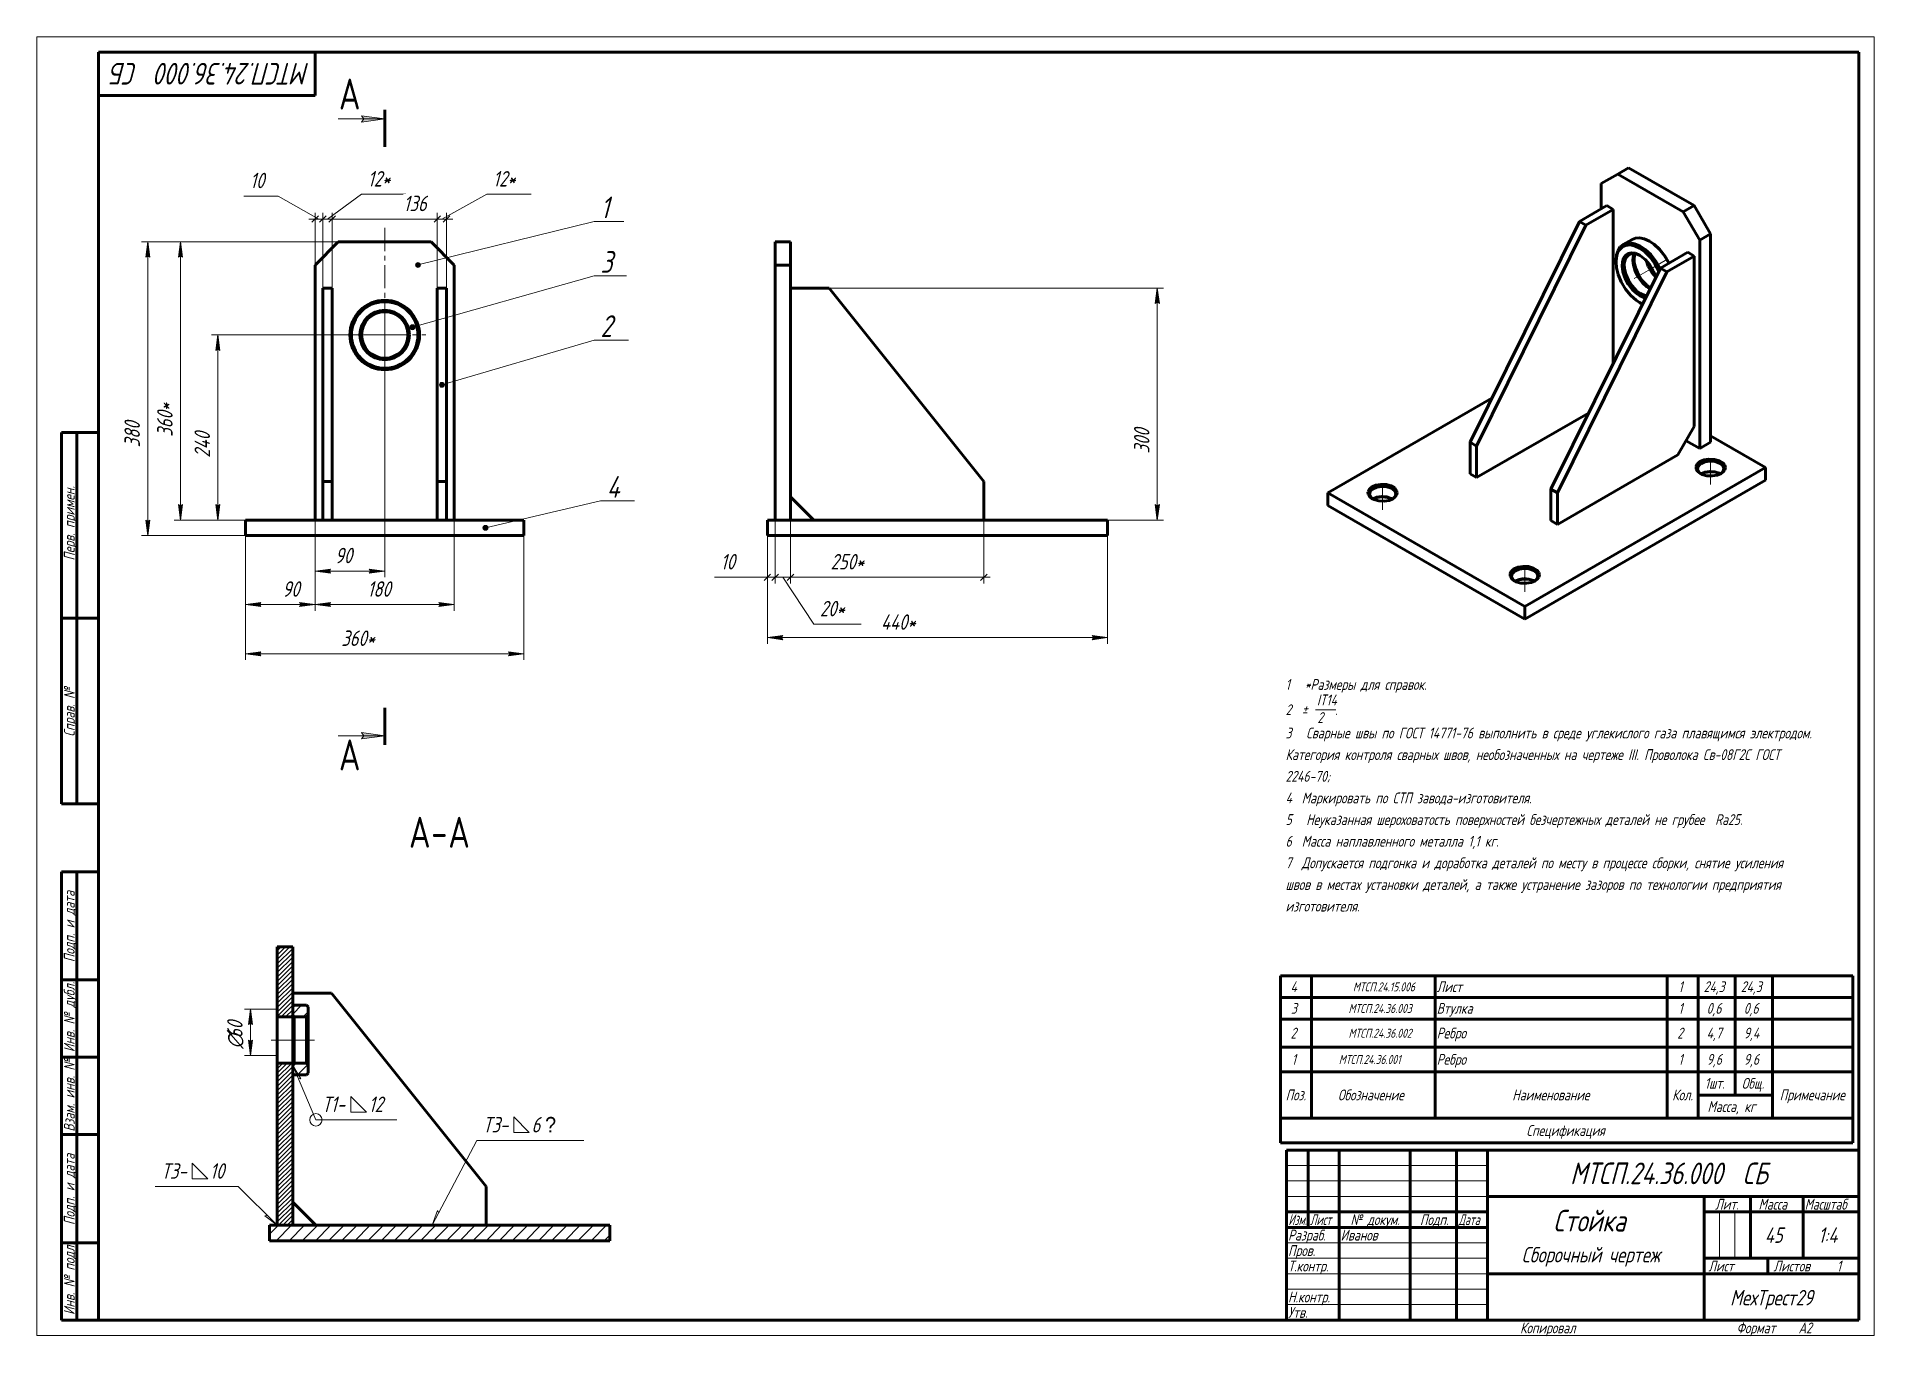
# Model space of a CAD drawing. Header units: millimetres. Extents: x 0 to 594, y 0 to 420.
import ezdxf

# ---------------------------------------------------------------- set-up
doc = ezdxf.new("R2010")
doc.units = ezdxf.units.MM
for name, pattern in [('K5LT_AXLED', [12, 7.5, -1.5, 1.5, -1.5]), ('K5LT_BASIC', [0]), ('K5LT_REINFORCED', [0]), ('K5LT_THIN', [0])]:
    doc.linetypes.add(name, pattern=pattern)
doc.layers.add('Системный слой', color=7, linetype='Continuous')
doc.styles.add('KDIMTEXTSTYLE', font='GOST_AU.SHX', dxfattribs={"width": 0.96, "oblique": 15, "height": 5})
doc.styles.add('KTEXTSTYLE', font='GOST_AU.SHX', dxfattribs={"width": 0.96, "height": 5})
doc.dimstyles.new('KDIMSTYLE (0.25)', dxfattribs={"dimtxt": 5, "dimasz": 1, "dimexe": 2, "dimexo": 0, "dimgap": 1, "dimtad": 1, "dimlfac": 4, "dimtxsty": 'KDIMTEXTSTYLE', "dimsah": 1, "dimcen": 0, "dimdle": 1, "dimadec": 0, "dimazin": 0, "dimtfac": 0.667, "dimtmove": 0, "dimatfit": 3, "dimfxl": 1, "dimtvp": 1, "dimtolj": 1, "dimtzin": 0, "dimarcsym": 0})
pattern_1 = [(45, (0, 0), (-2.12132, 2.12132), [])]

# ---------------------------------------------------------------- blocks, each defined once
blk = doc.blocks.new('U0')
at = {"layer": 'Системный слой', "color": 150, "linetype": 'K5LT_BASIC', "lineweight": 60, "true_color": 0x0080ff}
for p, q in [((402.06, 116.28), (412.06, 116.28)), ((402.06, 93.28), (402.06, 116.28)), ((412.06, 116.28), (452.06, 116.28)), ((412.06, 93.28), (412.06, 116.28)), ((452.06, 116.28), (527.06, 116.28)), ((452.06, 93.28), (452.06, 116.28)), ((527.06, 116.28), (537.06, 116.28)), ((527.06, 93.28), (527.06, 116.28)), ((537.06, 116.28), (549.06, 116.28)), ((537.06, 93.28), (537.06, 116.28)), ((549.06, 116.28), (561.06, 116.28)), ((549.06, 93.28), (549.06, 116.28)), ((561.06, 116.28), (587.06, 116.28)), ((561.06, 93.28), (561.06, 116.28)), ((587.06, 93.28), (587.06, 116.28)), ((402.06, 109.28), (412.06, 109.28)), ((412.06, 109.28), (452.06, 109.28)), ((452.06, 109.28), (527.06, 109.28)), ((527.06, 109.28), (537.06, 109.28)), ((537.06, 109.28), (549.06, 109.28)), ((549.06, 109.28), (561.06, 109.28)), ((561.06, 109.28), (587.06, 109.28)), ((402.06, 102.28), (412.06, 102.28)), ((412.06, 102.28), (452.06, 102.28)), ((452.06, 102.28), (527.06, 102.28)), ((527.06, 102.28), (537.06, 102.28)), ((537.06, 102.28), (549.06, 102.28)), ((549.06, 102.28), (561.06, 102.28)), ((561.06, 102.28), (587.06, 102.28)), ((402.06, 85.28), (402.06, 93.28)), ((402.06, 93.28), (412.06, 93.28)), ((412.06, 85.28), (412.06, 93.28)), ((412.06, 93.28), (452.06, 93.28)), ((452.06, 85.28), (452.06, 93.28)), ((452.06, 93.28), (527.06, 93.28)), ((527.06, 85.28), (527.06, 93.28)), ((527.06, 93.28), (537.06, 93.28)), ((537.06, 85.28), (537.06, 93.28)), ((537.06, 93.28), (549.06, 93.28)), ((549.06, 85.28), (549.06, 93.28)), ((549.06, 93.28), (561.06, 93.28)), ((561.06, 85.28), (561.06, 93.28)), ((561.06, 93.28), (587.06, 93.28)), ((587.06, 85.28), (587.06, 93.28)), ((402.06, 85.28), (412.06, 85.28)), ((402.06, 70.28), (402.06, 85.28)), ((412.06, 85.28), (452.06, 85.28)), ((412.06, 70.28), (412.06, 85.28)), ((452.06, 85.28), (527.06, 85.28)), ((452.06, 70.28), (452.06, 85.28)), ((527.06, 85.28), (537.06, 85.28)), ((527.06, 70.28), (527.06, 85.28)), ((537.06, 85.28), (549.06, 85.28)), ((537.06, 77.78), (537.06, 85.28)), ((549.06, 85.28), (561.06, 85.28)), ((549.06, 77.78), (549.06, 85.28)), ((561.06, 85.28), (587.06, 85.28)), ((561.06, 77.78), (561.06, 85.28)), ((587.06, 70.28), (587.06, 85.28)), ((537.06, 77.78), (561.06, 77.78)), ((537.06, 70.28), (537.06, 77.78)), ((561.06, 70.28), (561.06, 77.78)), ((402.06, 70.28), (587.06, 70.28)), ((402.06, 62.28), (402.06, 70.28)), ((587.06, 62.28), (587.06, 70.28)), ((402.06, 62.28), (587.06, 62.28))]:
    blk.add_line(p, q, dxfattribs=at)
at = {"layer": 'Системный слой', "color": 7, "attachment_point": 1, "style": 'KTEXTSTYLE'}
for s, insert, char_height in [('\\H3.5;\\W0.965;\\Q15;\\Q15;4', (405.31, 114.56), 3.5), ('\\H3.5;\\W0.965;\\Q15;\\Q15;\\H2.90;         МТСП.24.15.006', (412.56, 114.21), 2.9), ('\\H3.5;\\W0.965;\\Q15;\\Q15;Лист', (452.56, 114.56), 3.5), ('\\H3.5;\\W0.965;\\Q15;\\Q15;1', (530.68, 114.56), 3.5), ('\\H3.5;\\W0.965;\\Q15;\\Q15;24,3', (538.86, 114.56), 3.5), ('\\H3.5;\\W0.965;\\Q15;\\Q15;24,3', (550.86, 114.56), 3.5), ('\\H3.5;\\W0.965;\\Q15;\\Q15;3', (405.45, 107.56), 3.5), ('\\H3.5;\\W0.965;\\Q15;\\Q15;\\H2.90;        МТСП.24.36.003', (412.56, 107.21), 2.9), ('\\H3.5;\\W0.965;\\Q15;\\Q15;Втулка', (452.56, 107.56), 3.5), ('\\H3.5;\\W0.965;\\Q15;\\Q15;1', (530.68, 107.56), 3.5), ('\\H3.5;\\W0.965;\\Q15;\\Q15;0,6', (539.83, 107.56), 3.5), ('\\H3.5;\\W0.965;\\Q15;\\Q15;0,6', (551.83, 107.56), 3.5), ('\\H3.5;\\W0.965;\\Q15;\\Q15;2', (405.31, 99.56), 3.5), ('\\H3.5;\\W0.965;\\Q15;\\Q15;\\H2.90;        МТСП.24.36.002', (412.56, 99.21), 2.9), ('\\H3.5;\\W0.965;\\Q15;\\Q15;Ребро', (452.56, 99.56), 3.5), ('\\H3.5;\\W0.965;\\Q15;\\Q15;2', (530.31, 99.56), 3.5), ('\\H3.5;\\W0.965;\\Q15;\\Q15;4,7', (539.83, 99.56), 3.5), ('\\H3.5;\\W0.965;\\Q15;\\Q15;9,4', (551.83, 99.56), 3.5), ('\\H3.5;\\W0.965;\\Q15;\\Q15;1', (405.68, 91.06), 3.5), ('\\H3.5;\\W0.965;\\Q15;\\Q15;\\H2.90;МТСП.24.36.001', (420.9, 90.72), 2.9), ('\\H3.5;\\W0.965;\\Q15;\\Q15;Ребро', (452.56, 91.06), 3.5), ('\\H3.5;\\W0.965;\\Q15;\\Q15;1', (530.68, 91.06), 3.5), ('\\H3.5;\\W0.965;\\Q15;\\Q15;9,6', (539.83, 91.06), 3.5), ('\\H3.5;\\W0.965;\\Q15;\\Q15;9,6', (551.83, 91.06), 3.5), ('\\H3.5;\\W0.965;\\Q15;\\Q15;1шт.', (539.22, 83.35), 3.5), ('\\H3.5;\\W0.965;\\Q15;\\Q15;Общ.', (551.17, 83.31), 3.5), ('\\H3.5;\\W0.965;\\Q15;\\Q15;Поз.', (403.73, 79.57), 3.5), ('\\H3.5;\\W0.965;\\Q15;\\Q15;Обозначение', (420.63, 79.56), 3.5), ('\\H3.5;\\W0.965;\\Q15;\\Q15;Наименование', (476.98, 79.56), 3.5), ('\\H3.5;\\W0.965;\\Q15;\\Q15;Кол.', (528.68, 79.57), 3.5), ('\\H3.5;\\W0.965;\\Q15;\\Q15;Примечание', (563.42, 79.58), 3.5), ('\\H3.5;\\W0.965;\\Q15;\\Q15;Масса, кг', (540.09, 75.81), 3.5), ('\\H3.5;\\W0.965;\\Q15;\\Q15;Спецификация', (481.56, 68.06), 3.5)]:
    blk.add_mtext(s, dxfattribs=dict(at, insert=insert, char_height=char_height))
blk = doc.blocks.new('U1')
at = {"layer": 'Системный слой', "color": 30, "linetype": 'K5LT_AXLED', "lineweight": 18, "true_color": 0xff8000}
for q in [(112.49, 336.82), (99.24, 323.57), (125.74, 323.57), (112.49, 310.32)]:
    blk.add_line((112.49, 323.57), q, dxfattribs=at)
blk = doc.blocks.new('D0')
at = {"layer": 'Системный слой'}
for points in [[(72.49, 219.8), (71.99, 220.46), (72.49, 221.12), (67.49, 220.46)], [(157.49, 220.46), (152.49, 221.12), (152.99, 220.46), (152.49, 219.8)]]:
    blk.add_hatch(color=7, dxfattribs=at).paths.add_polyline_path(points)
at = {"layer": 'Системный слой', "color": 7, "linetype": 'K5LT_THIN', "lineweight": 18}
for p, q in [((67.49, 258.69), (67.49, 218.46)), ((157.49, 258.69), (157.49, 218.46)), ((67.49, 220.46), (72.49, 221.12)), ((72.49, 219.8), (67.49, 220.46)), ((72.49, 221.12), (71.99, 220.46)), ((71.99, 220.46), (72.49, 219.8)), ((152.99, 220.46), (152.49, 221.12)), ((152.49, 221.12), (157.49, 220.46)), ((157.49, 220.46), (152.49, 219.8)), ((152.49, 219.8), (152.99, 220.46))]:
    blk.add_line(p, q, dxfattribs=at)
blk.add_wipeout([(98.43, 221.46), (98.43, 228.59), (111.99, 228.59), (111.99, 221.46)]).dxf.layer = 'Системный слой'
blk.add_line((67.49, 220.46), (157.49, 220.46), dxfattribs=at)
at = {"layer": 'Системный слой', "color": 7, "insert": (98.43, 227.99), "char_height": 5, "attachment_point": 1, "style": 'KTEXTSTYLE'}
blk.add_mtext('\\H3.5;\\W0.965;\\Q15;\\Q15;\\H5.00;360*', dxfattribs=at)
blk = doc.blocks.new('KDIMARROW_01')
at = {"layer": 'Системный слой'}
blk.add_hatch(color=0, dxfattribs=at).paths.add_polyline_path([(0, 0), (-5, 0.66), (-4.5, 0), (-5, -0.66)])
at = {"layer": 'Системный слой', "color": 0, "linetype": 'K5LT_THIN', "lineweight": 18}
for p, q in [((-4.5, 0), (-5, 0.66)), ((-5, 0.66), (0, 0)), ((0, 0), (-5, -0.66)), ((-5, -0.66), (-4.5, 0)), ((0, 0), (-1, 0))]:
    blk.add_line(p, q, dxfattribs=at)
blk = doc.blocks.new('D1')
at = {"layer": 'Системный слой'}
blk.add_hatch(color=7, dxfattribs=at).paths.add_polyline_path([(71.99, 236.38), (72.49, 237.04), (67.49, 236.38), (72.49, 235.72)])
at = {"layer": 'Системный слой', "color": 7, "linetype": 'K5LT_THIN', "lineweight": 18}
for p, q in [((67.49, 258.69), (67.49, 234.38)), ((67.49, 236.38), (72.49, 237.04)), ((72.49, 235.72), (67.49, 236.38)), ((72.49, 237.04), (71.99, 236.38)), ((71.99, 236.38), (72.49, 235.72))]:
    blk.add_line(p, q, dxfattribs=at)
blk.add_wipeout([(79.4, 237.38), (79.4, 244.51), (87.25, 244.51), (87.25, 237.38)]).dxf.layer = 'Системный слой'
at = {"layer": 'Системный слой'}
blk.add_hatch(color=7, dxfattribs=at).paths.add_polyline_path([(84.99, 235.72), (89.99, 236.38), (84.99, 237.04), (85.49, 236.38)])
at = {"layer": 'Системный слой', "color": 7, "linetype": 'K5LT_THIN', "lineweight": 18}
for p, q in [((89.99, 263.69), (89.99, 234.38)), ((67.49, 236.38), (89.99, 236.38)), ((85.49, 236.38), (84.99, 237.04)), ((84.99, 237.04), (89.99, 236.38)), ((89.99, 236.38), (84.99, 235.72)), ((84.99, 235.72), (85.49, 236.38))]:
    blk.add_line(p, q, dxfattribs=at)
at = {"layer": 'Системный слой', "color": 7, "insert": (79.4, 243.91), "char_height": 5, "attachment_point": 1, "style": 'KTEXTSTYLE'}
blk.add_mtext('\\H3.5;\\W0.965;\\Q15;\\Q15;\\H5.00;90', dxfattribs=at)
blk = doc.blocks.new('D2')
at = {"layer": 'Системный слой'}
for points in [[(94.99, 235.72), (94.49, 236.38), (94.99, 237.04), (89.99, 236.38)], [(134.99, 236.38), (129.99, 237.04), (130.49, 236.38), (129.99, 235.72)]]:
    blk.add_hatch(color=7, dxfattribs=at).paths.add_polyline_path(points)
at = {"layer": 'Системный слой', "color": 7, "linetype": 'K5LT_THIN', "lineweight": 18}
for p, q in [((89.99, 263.69), (89.99, 234.38)), ((134.99, 263.69), (134.99, 234.38)), ((89.99, 236.38), (94.99, 237.04)), ((94.99, 235.72), (89.99, 236.38)), ((94.99, 237.04), (94.49, 236.38)), ((94.49, 236.38), (94.99, 235.72)), ((130.49, 236.38), (129.99, 237.04)), ((129.99, 237.04), (134.99, 236.38)), ((134.99, 236.38), (129.99, 235.72)), ((129.99, 235.72), (130.49, 236.38))]:
    blk.add_line(p, q, dxfattribs=at)
blk.add_wipeout([(106.85, 237.38), (106.85, 244.51), (116.72, 244.51), (116.72, 237.38)]).dxf.layer = 'Системный слой'
blk.add_line((89.99, 236.38), (134.99, 236.38), dxfattribs=at)
at = {"layer": 'Системный слой', "color": 7, "insert": (106.85, 243.91), "char_height": 5, "attachment_point": 1, "style": 'KTEXTSTYLE'}
blk.add_mtext('\\H3.5;\\W0.965;\\Q15;\\Q15;\\H5.00;180', dxfattribs=at)
blk = doc.blocks.new('D3')
at = {"layer": 'Системный слой'}
blk.add_hatch(color=7, dxfattribs=at).paths.add_polyline_path([(112.49, 247.2), (107.49, 247.86), (107.99, 247.2), (107.49, 246.54)])
at = {"layer": 'Системный слой', "color": 7, "linetype": 'K5LT_THIN', "lineweight": 18}
for p, q in [((112.49, 326.07), (112.49, 245.2)), ((89.99, 263.69), (89.99, 245.2)), ((107.99, 247.2), (107.49, 247.86)), ((107.49, 247.86), (112.49, 247.2)), ((112.49, 247.2), (107.49, 246.54)), ((107.49, 246.54), (107.99, 247.2))]:
    blk.add_line(p, q, dxfattribs=at)
blk.add_wipeout([(96.4, 248.2), (96.4, 255.34), (104.25, 255.34), (104.25, 248.2)]).dxf.layer = 'Системный слой'
at = {"layer": 'Системный слой'}
blk.add_hatch(color=7, dxfattribs=at).paths.add_polyline_path([(94.49, 247.2), (94.99, 247.86), (89.99, 247.2), (94.99, 246.54)])
at = {"layer": 'Системный слой', "color": 7, "linetype": 'K5LT_THIN', "lineweight": 18}
for p, q in [((89.99, 247.2), (94.99, 247.86)), ((94.99, 246.54), (89.99, 247.2)), ((112.49, 247.2), (89.99, 247.2)), ((94.99, 247.86), (94.49, 247.2)), ((94.49, 247.2), (94.99, 246.54))]:
    blk.add_line(p, q, dxfattribs=at)
at = {"layer": 'Системный слой', "color": 7, "insert": (96.4, 254.74), "char_height": 5, "attachment_point": 1, "style": 'KTEXTSTYLE'}
blk.add_mtext('\\H3.5;\\W0.965;\\Q15;\\Q15;\\H5.00;90', dxfattribs=at)
blk = doc.blocks.new('D4')
at = {"layer": 'Системный слой'}
for points in [[(36.54, 348.69), (35.89, 353.69), (35.23, 348.69), (35.89, 349.19)], [(35.89, 258.69), (36.54, 263.69), (35.89, 263.19), (35.23, 263.69)]]:
    blk.add_hatch(color=7, dxfattribs=at).paths.add_polyline_path(points)
at = {"layer": 'Системный слой', "color": 7, "linetype": 'K5LT_THIN', "lineweight": 18}
for p, q in [((112.49, 353.69), (33.89, 353.69)), ((35.23, 348.69), (35.89, 353.69)), ((35.89, 353.69), (36.54, 348.69)), ((35.89, 349.19), (35.23, 348.69)), ((36.54, 348.69), (35.89, 349.19)), ((35.89, 258.69), (35.23, 263.69)), ((35.23, 263.69), (35.89, 263.19)), ((35.89, 263.19), (36.54, 263.69)), ((36.54, 263.69), (35.89, 258.69)), ((67.49, 258.69), (33.89, 258.69))]:
    blk.add_line(p, q, dxfattribs=at)
blk.add_wipeout([(34.89, 287.21), (27.75, 287.21), (27.75, 297.72), (34.89, 297.72)]).dxf.layer = 'Системный слой'
blk.add_line((35.89, 258.69), (35.89, 353.69), dxfattribs=at)
at = {"layer": 'Системный слой', "color": 7, "insert": (28.35, 287.21), "char_height": 5, "attachment_point": 1, "rotation": 90, "style": 'KTEXTSTYLE'}
blk.add_mtext('\\H3.5;\\W0.965;\\Q15;\\Q15;\\H5.00;380', dxfattribs=at)
blk = doc.blocks.new('D5')
at = {"layer": 'Системный слой'}
for points in [[(47.12, 348.69), (46.47, 353.69), (45.81, 348.69), (46.47, 349.19)], [(46.47, 263.69), (47.12, 268.69), (46.47, 268.19), (45.81, 268.69)]]:
    blk.add_hatch(color=7, dxfattribs=at).paths.add_polyline_path(points)
at = {"layer": 'Системный слой', "color": 7, "linetype": 'K5LT_THIN', "lineweight": 18}
for p, q in [((97.49, 353.69), (44.47, 353.69)), ((45.81, 348.69), (46.47, 353.69)), ((46.47, 353.69), (47.12, 348.69)), ((46.47, 349.19), (45.81, 348.69)), ((47.12, 348.69), (46.47, 349.19)), ((46.47, 263.69), (45.81, 268.69)), ((45.81, 268.69), (46.47, 268.19)), ((46.47, 268.19), (47.12, 268.69)), ((47.12, 268.69), (46.47, 263.69)), ((95.49, 263.69), (44.47, 263.69))]:
    blk.add_line(p, q, dxfattribs=at)
blk.add_wipeout([(45.47, 290.63), (38.33, 290.63), (38.33, 304.18), (45.47, 304.18)]).dxf.layer = 'Системный слой'
blk.add_line((46.47, 353.69), (46.47, 263.69), dxfattribs=at)
at = {"layer": 'Системный слой', "color": 7, "insert": (38.93, 290.63), "char_height": 5, "attachment_point": 1, "rotation": 90, "style": 'KTEXTSTYLE'}
blk.add_mtext('\\H3.5;\\W0.965;\\Q15;\\Q15;\\H5.00;360*', dxfattribs=at)
blk = doc.blocks.new('D6')
at = {"layer": 'Системный слой'}
for points in [[(59.2, 318.57), (58.54, 323.57), (57.89, 318.57), (58.54, 319.07)], [(58.54, 263.69), (59.2, 268.69), (58.54, 268.19), (57.89, 268.69)]]:
    blk.add_hatch(color=7, dxfattribs=at).paths.add_polyline_path(points)
at = {"layer": 'Системный слой', "color": 7, "linetype": 'K5LT_THIN', "lineweight": 18}
for p, q in [((112.49, 323.57), (56.54, 323.57)), ((57.89, 318.57), (58.54, 323.57)), ((58.54, 323.57), (59.2, 318.57)), ((58.54, 319.07), (57.89, 318.57)), ((59.2, 318.57), (58.54, 319.07)), ((58.54, 263.69), (57.89, 268.69)), ((57.89, 268.69), (58.54, 268.19)), ((58.54, 268.19), (59.2, 268.69)), ((59.2, 268.69), (58.54, 263.69)), ((112.49, 263.69), (56.54, 263.69))]:
    blk.add_line(p, q, dxfattribs=at)
blk.add_wipeout([(57.54, 283.89), (50.41, 283.89), (50.41, 294.79), (57.54, 294.79)]).dxf.layer = 'Системный слой'
blk.add_line((58.54, 323.57), (58.54, 263.69), dxfattribs=at)
at = {"layer": 'Системный слой', "color": 7, "insert": (51.01, 283.89), "char_height": 5, "attachment_point": 1, "rotation": 90, "style": 'KTEXTSTYLE'}
blk.add_mtext('\\H3.5;\\W0.965;\\Q15;\\Q15;\\H5.00;240', dxfattribs=at)
blk = doc.blocks.new('D7')
at = {"layer": 'Системный слой', "color": 7, "linetype": 'K5LT_THIN', "lineweight": 18}
for p, q in [((89.99, 345.19), (89.99, 363.05)), ((92.49, 337.69), (92.49, 363.05)), ((89.99, 361.05), (87.99, 361.05)), ((91.05, 362.11), (88.93, 359.99)), ((89.99, 361.05), (92.49, 361.05)), ((91.43, 359.99), (93.55, 362.11)), ((92.49, 361.05), (94.49, 361.05))]:
    blk.add_line(p, q, dxfattribs=at)
blk.add_wipeout([(68.94, 369.47), (68.94, 376.61), (75.77, 376.61), (75.77, 369.47)]).dxf.layer = 'Системный слой'
for p, q in [((78.05, 368.47), (66.94, 368.47)), ((91.24, 361.05), (78.05, 368.47))]:
    blk.add_line(p, q, dxfattribs=at)
at = {"layer": 'Системный слой', "color": 7, "insert": (68.94, 376.01), "char_height": 5, "attachment_point": 1, "style": 'KTEXTSTYLE'}
blk.add_mtext('\\H3.5;\\W0.965;\\Q15;\\Q15;\\H5.00;10', dxfattribs=at)
blk = doc.blocks.new('KDIMARROW_03')
at = {"layer": 'Системный слой', "color": 0, "linetype": 'K5LT_THIN', "lineweight": 18}
for p, q in [((-1.06, -1.06), (1.06, 1.06)), ((0, 0), (-1, 0)), ((0, 0), (2, 0))]:
    blk.add_line(p, q, dxfattribs=at)
blk = doc.blocks.new('D8')
at = {"layer": 'Системный слой', "color": 7, "linetype": 'K5LT_THIN', "lineweight": 18}
for p, q in [((92.49, 338.69), (92.49, 363.05)), ((95.49, 338.69), (95.49, 363.05)), ((92.49, 361.05), (90.49, 361.05)), ((93.55, 362.11), (91.43, 359.99)), ((95.49, 361.05), (92.49, 361.05)), ((94.43, 359.99), (96.55, 362.11)), ((95.49, 361.05), (97.49, 361.05))]:
    blk.add_line(p, q, dxfattribs=at)
blk.add_wipeout([(106.99, 370.04), (106.99, 377.18), (116.86, 377.18), (116.86, 370.04)]).dxf.layer = 'Системный слой'
for p, q in [((93.99, 361.05), (104.99, 369.04)), ((104.99, 369.04), (119.28, 369.04))]:
    blk.add_line(p, q, dxfattribs=at)
at = {"layer": 'Системный слой', "color": 7, "insert": (106.99, 376.57), "char_height": 5, "attachment_point": 1, "style": 'KTEXTSTYLE'}
blk.add_mtext('\\H3.5;\\W0.965;\\Q15;\\Q15;\\H5.00;12*', dxfattribs=at)
blk = doc.blocks.new('D9')
at = {"layer": 'Системный слой', "color": 7, "linetype": 'K5LT_THIN', "lineweight": 18}
for p, q in [((95.49, 338.69), (95.49, 363.05)), ((95.49, 361.05), (93.49, 361.05)), ((96.55, 362.11), (94.43, 359.99))]:
    blk.add_line(p, q, dxfattribs=at)
blk.add_wipeout([(118.54, 362.05), (118.54, 369.19), (128.04, 369.19), (128.04, 362.05)]).dxf.layer = 'Системный слой'
for p, q in [((129.49, 338.69), (129.49, 363.05)), ((129.49, 361.05), (95.49, 361.05)), ((128.43, 359.99), (130.55, 362.11)), ((129.49, 361.05), (131.49, 361.05))]:
    blk.add_line(p, q, dxfattribs=at)
at = {"layer": 'Системный слой', "color": 7, "insert": (118.54, 368.59), "char_height": 5, "attachment_point": 1, "style": 'KTEXTSTYLE'}
blk.add_mtext('\\H3.5;\\W0.965;\\Q15;\\Q15;\\H5.00;136', dxfattribs=at)
blk = doc.blocks.new('D10')
at = {"layer": 'Системный слой', "color": 7, "linetype": 'K5LT_THIN', "lineweight": 18}
for p, q in [((129.49, 338.69), (129.49, 363.05)), ((132.49, 338.69), (132.49, 363.05)), ((129.49, 361.05), (127.49, 361.05)), ((130.55, 362.11), (128.43, 359.99)), ((129.49, 361.05), (132.49, 361.05)), ((131.43, 359.99), (133.55, 362.11)), ((132.49, 361.05), (134.49, 361.05))]:
    blk.add_line(p, q, dxfattribs=at)
blk.add_wipeout([(147.49, 370.04), (147.49, 377.18), (157.36, 377.18), (157.36, 370.04)]).dxf.layer = 'Системный слой'
for p, q in [((130.99, 361.05), (145.49, 369.04)), ((145.49, 369.04), (159.78, 369.04))]:
    blk.add_line(p, q, dxfattribs=at)
at = {"layer": 'Системный слой', "color": 7, "insert": (147.49, 376.57), "char_height": 5, "attachment_point": 1, "style": 'KTEXTSTYLE'}
blk.add_mtext('\\H3.5;\\W0.965;\\Q15;\\Q15;\\H5.00;12*', dxfattribs=at)
blk = doc.blocks.new('U2')
at = {"layer": 'Системный слой'}
for points in [[(104.99, 392.41), (112.49, 393.4), (104.99, 394.39), (105.74, 393.4)], [(104.99, 192.99), (112.49, 193.98), (104.99, 194.96), (105.74, 193.98)]]:
    blk.add_hatch(color=7, dxfattribs=at).paths.add_polyline_path(points)
at = {"layer": 'Системный слой', "color": 7, "linetype": 'K5LT_THIN', "lineweight": 18}
for p, q in [((97.49, 393.4), (112.49, 393.4)), ((105.74, 393.4), (104.99, 394.39)), ((104.99, 394.39), (112.49, 393.4)), ((112.49, 393.4), (104.99, 392.41)), ((104.99, 392.41), (105.74, 393.4)), ((97.49, 193.98), (112.49, 193.98)), ((105.74, 193.98), (104.99, 194.96)), ((104.99, 194.96), (112.49, 193.98)), ((112.49, 193.98), (104.99, 192.99)), ((104.99, 192.99), (105.74, 193.98))]:
    blk.add_line(p, q, dxfattribs=at)
at = {"layer": 'Системный слой', "color": 134, "linetype": 'K5LT_REINFORCED', "lineweight": 100, "true_color": 0x009696}
for p, q in [((112.49, 396.4), (112.49, 384.4)), ((112.49, 202.98), (112.49, 190.98))]:
    blk.add_line(p, q, dxfattribs=at)
at = {"layer": 'Системный слой', "color": 7, "char_height": 10, "attachment_point": 1, "style": 'KTEXTSTYLE'}
for insert in [(97.67, 406.47), (97.67, 192.77)]:
    blk.add_mtext('\\H3.5;\\W0.965;\\Q15;\\Q0;\\H10.00;{\\c16711680;А}', dxfattribs=dict(at, insert=insert))
blk = doc.blocks.new('U3')
at = {"layer": 'Системный слой'}
blk.add_hatch(color=7, dxfattribs=at).paths.add_polyline_path([(124.04, 346.19), (123.85, 346.71), (123.36, 346.98), (122.81, 346.86), (122.48, 346.42), (122.51, 345.87), (122.89, 345.47), (123.45, 345.41), (123.9, 345.74)])
at = {"layer": 'Системный слой', "color": 7, "linetype": 'K5LT_THIN', "lineweight": 18}
for q in [(123.24, 346.19), (189.76, 360.3)]:
    blk.add_line((180.24, 360.3), q, dxfattribs=at)
blk.add_arc((123.24, 346.19), 0.8, 0, 359.99999, dxfattribs=at)
at = {"layer": 'Системный слой', "color": 7, "insert": (182.24, 368.3), "char_height": 7, "attachment_point": 1, "style": 'KTEXTSTYLE'}
blk.add_mtext('\\H3.5;\\W0.965;\\Q15;\\Q15;\\H7.00;1', dxfattribs=at)
blk = doc.blocks.new('U4')
at = {"layer": 'Системный слой'}
blk.add_hatch(color=7, dxfattribs=at).paths.add_polyline_path([(131.79, 307.44), (131.6, 307.96), (131.11, 308.23), (130.56, 308.11), (130.23, 307.67), (130.26, 307.12), (130.64, 306.72), (131.2, 306.66), (131.65, 306.99)])
at = {"layer": 'Системный слой', "color": 7, "linetype": 'K5LT_THIN', "lineweight": 18}
for q in [(130.99, 307.44), (191.24, 321.93)]:
    blk.add_line((180.24, 321.93), q, dxfattribs=at)
blk.add_arc((130.99, 307.44), 0.8, 0, 359.99999, dxfattribs=at)
at = {"layer": 'Системный слой', "color": 7, "insert": (182.24, 329.93), "char_height": 7, "attachment_point": 1, "style": 'KTEXTSTYLE'}
blk.add_mtext('\\H3.5;\\W0.965;\\Q15;\\Q15;\\H7.00;2', dxfattribs=at)
blk = doc.blocks.new('U5')
at = {"layer": 'Системный слой'}
blk.add_hatch(color=7, dxfattribs=at).paths.add_polyline_path([(122.29, 326.07), (122.1, 326.59), (121.61, 326.86), (121.06, 326.74), (120.73, 326.3), (120.76, 325.75), (121.14, 325.35), (121.7, 325.29), (122.15, 325.62)])
at = {"layer": 'Системный слой', "color": 7, "linetype": 'K5LT_THIN', "lineweight": 18}
for q in [(121.49, 326.07), (190.68, 342.67)]:
    blk.add_line((180.24, 342.67), q, dxfattribs=at)
blk.add_arc((121.49, 326.07), 0.8, 0, 359.99999, dxfattribs=at)
at = {"layer": 'Системный слой', "color": 7, "insert": (182.24, 350.67), "char_height": 7, "attachment_point": 1, "style": 'KTEXTSTYLE'}
blk.add_mtext('\\H3.5;\\W0.965;\\Q15;\\Q15;\\H7.00;3', dxfattribs=at)
blk = doc.blocks.new('U6')
at = {"layer": 'Системный слой'}
blk.add_hatch(color=7, dxfattribs=at).paths.add_polyline_path([(145.85, 261.19), (145.65, 261.71), (145.16, 261.98), (144.62, 261.86), (144.28, 261.42), (144.31, 260.87), (144.7, 260.47), (145.25, 260.41), (145.71, 260.74)])
at = {"layer": 'Системный слой', "color": 7, "linetype": 'K5LT_THIN', "lineweight": 18}
for q in [(145.05, 261.19), (193.24, 269.94)]:
    blk.add_line((182.24, 269.94), q, dxfattribs=at)
blk.add_arc((145.05, 261.19), 0.8, 0, 359.99999, dxfattribs=at)
at = {"layer": 'Системный слой', "color": 7, "insert": (184.24, 277.94), "char_height": 7, "attachment_point": 1, "style": 'KTEXTSTYLE'}
blk.add_mtext('\\H3.5;\\W0.965;\\Q15;\\Q15;\\H7.00;4', dxfattribs=at)
blk = doc.blocks.new('D11')
at = {"layer": 'Системный слой'}
for points in [[(241.18, 225.03), (240.68, 225.69), (241.18, 226.35), (236.18, 225.69)], [(341.18, 225.03), (346.18, 225.69), (341.18, 226.35), (341.68, 225.69)]]:
    blk.add_hatch(color=7, dxfattribs=at).paths.add_polyline_path(points)
at = {"layer": 'Системный слой', "color": 7, "linetype": 'K5LT_THIN', "lineweight": 18}
for p, q in [((236.18, 263.69), (236.18, 223.69)), ((346.18, 263.69), (346.18, 223.69)), ((236.18, 225.69), (241.18, 226.35)), ((241.18, 226.35), (240.68, 225.69)), ((341.68, 225.69), (341.18, 226.35)), ((341.18, 226.35), (346.18, 225.69)), ((241.18, 225.03), (236.18, 225.69)), ((240.68, 225.69), (241.18, 225.03)), ((346.18, 225.69), (341.18, 225.03)), ((341.18, 225.03), (341.68, 225.69))]:
    blk.add_line(p, q, dxfattribs=at)
blk.add_wipeout([(272.92, 226.69), (272.92, 233.82), (286.86, 233.82), (286.86, 226.69)]).dxf.layer = 'Системный слой'
blk.add_line((236.18, 225.69), (346.18, 225.69), dxfattribs=at)
at = {"layer": 'Системный слой', "color": 7, "insert": (272.92, 233.22), "char_height": 5, "attachment_point": 1, "style": 'KTEXTSTYLE'}
blk.add_mtext('\\H3.5;\\W0.965;\\Q15;\\Q15;\\H5.00;440*', dxfattribs=at)
blk = doc.blocks.new('D12')
at = {"layer": 'Системный слой', "color": 7, "linetype": 'K5LT_THIN', "lineweight": 18}
for p, q in [((238.68, 263.69), (238.68, 243.2)), ((236.18, 258.69), (236.18, 243.2)), ((236.18, 245.2), (234.18, 245.2)), ((237.24, 246.26), (235.12, 244.14)), ((236.18, 245.2), (238.68, 245.2)), ((237.62, 244.14), (239.74, 246.26)), ((238.68, 245.2), (240.68, 245.2))]:
    blk.add_line(p, q, dxfattribs=at)
blk.add_wipeout([(221.07, 246.2), (221.07, 253.34), (227.89, 253.34), (227.89, 246.2)]).dxf.layer = 'Системный слой'
for p, q in [((230.18, 245.2), (219.07, 245.2)), ((236.18, 245.2), (230.18, 245.2))]:
    blk.add_line(p, q, dxfattribs=at)
at = {"layer": 'Системный слой', "color": 7, "insert": (221.07, 252.74), "char_height": 5, "attachment_point": 1, "style": 'KTEXTSTYLE'}
blk.add_mtext('\\H3.5;\\W0.965;\\Q15;\\Q15;\\H5.00;10', dxfattribs=at)
blk = doc.blocks.new('D13')
at = {"layer": 'Системный слой', "color": 7, "linetype": 'K5LT_THIN', "lineweight": 18}
for p, q in [((238.68, 263.69), (238.68, 243.2)), ((243.68, 263.69), (243.68, 243.2)), ((238.68, 245.2), (236.68, 245.2)), ((239.74, 246.26), (237.62, 244.14)), ((238.68, 245.2), (243.68, 245.2)), ((242.62, 244.14), (244.74, 246.26)), ((243.68, 245.2), (245.68, 245.2))]:
    blk.add_line(p, q, dxfattribs=at)
blk.add_wipeout([(253.18, 231.04), (253.18, 238.18), (264.07, 238.18), (264.07, 231.04)]).dxf.layer = 'Системный слой'
for p, q in [((241.18, 245.2), (251.18, 230.04)), ((251.18, 230.04), (266.52, 230.04))]:
    blk.add_line(p, q, dxfattribs=at)
at = {"layer": 'Системный слой', "color": 7, "insert": (253.18, 237.58), "char_height": 5, "attachment_point": 1, "style": 'KTEXTSTYLE'}
blk.add_mtext('\\H3.5;\\W0.965;\\Q15;\\Q15;\\H5.00;20*', dxfattribs=at)
blk = doc.blocks.new('D14')
at = {"layer": 'Системный слой', "color": 7, "linetype": 'K5LT_THIN', "lineweight": 18}
for p, q in [((243.68, 263.69), (243.68, 243.2)), ((306.18, 263.69), (306.18, 243.2)), ((243.68, 245.2), (241.68, 245.2)), ((244.74, 246.26), (242.62, 244.14)), ((305.12, 244.14), (307.24, 246.26)), ((306.18, 245.2), (308.18, 245.2))]:
    blk.add_line(p, q, dxfattribs=at)
blk.add_wipeout([(256.62, 246.2), (256.62, 253.34), (270.18, 253.34), (270.18, 246.2)]).dxf.layer = 'Системный слой'
blk.add_line((243.68, 245.2), (306.18, 245.2), dxfattribs=at)
at = {"layer": 'Системный слой', "color": 7, "insert": (256.62, 252.74), "char_height": 5, "attachment_point": 1, "style": 'KTEXTSTYLE'}
blk.add_mtext('\\H3.5;\\W0.965;\\Q15;\\Q15;\\H5.00;250*', dxfattribs=at)
blk = doc.blocks.new('D15')
at = {"layer": 'Системный слой'}
for points in [[(362.9, 333.69), (362.24, 338.69), (361.58, 333.69), (362.24, 334.19)], [(362.24, 263.69), (362.9, 268.69), (362.24, 268.19), (361.58, 268.69)]]:
    blk.add_hatch(color=7, dxfattribs=at).paths.add_polyline_path(points)
at = {"layer": 'Системный слой', "color": 7, "linetype": 'K5LT_THIN', "lineweight": 18}
for p, q in [((256.18, 338.69), (364.24, 338.69)), ((361.58, 333.69), (362.24, 338.69)), ((362.24, 338.69), (362.9, 333.69)), ((362.24, 334.19), (361.58, 333.69)), ((362.9, 333.69), (362.24, 334.19)), ((362.24, 263.69), (361.58, 268.69)), ((361.58, 268.69), (362.24, 268.19)), ((362.24, 268.19), (362.9, 268.69)), ((362.9, 268.69), (362.24, 263.69)), ((346.18, 263.69), (364.24, 263.69))]:
    blk.add_line(p, q, dxfattribs=at)
blk.add_wipeout([(361.24, 285.21), (354.1, 285.21), (354.1, 295.72), (361.24, 295.72)]).dxf.layer = 'Системный слой'
blk.add_line((362.24, 263.69), (362.24, 338.69), dxfattribs=at)
at = {"layer": 'Системный слой', "color": 7, "insert": (354.7, 285.21), "char_height": 5, "attachment_point": 1, "rotation": 90, "style": 'KTEXTSTYLE'}
blk.add_mtext('\\H3.5;\\W0.965;\\Q15;\\Q15;\\H5.00;300', dxfattribs=at)
blk = doc.blocks.new('T14')
at = {"layer": 'Системный слой', "color": 7, "char_height": 10, "attachment_point": 1, "style": 'KTEXTSTYLE'}
for s, insert in [('\\H3.5;\\W0.965;\\Q15;\\Q0;\\H10.00;{\\c16711680;А}', (120.33, 167.76)), ('\\H3.5;\\W0.965;\\Q15;\\Q0;\\H10.00;{\\c16711680;А}', (133.03, 167.76)), ('\\H3.5;\\W0.965;\\Q15;\\Q0;\\H10.00;-', (127.48, 167.76))]:
    blk.add_mtext(s, dxfattribs=dict(at, insert=insert))
blk = doc.blocks.new('D16')
blk.add_wipeout([(68.11, 92.76), (60.85, 92.76), (60.85, 103.91), (68.11, 103.91)]).dxf.layer = 'Системный слой'
at = {"layer": 'Системный слой'}
for points in [[(69.77, 100.57), (69.11, 105.57), (68.45, 100.57), (69.11, 101.07)], [(69.11, 90.57), (69.77, 95.57), (69.11, 95.07), (68.45, 95.57)]]:
    blk.add_hatch(color=7, dxfattribs=at).paths.add_polyline_path(points)
at = {"layer": 'Системный слой', "color": 7, "linetype": 'K5LT_THIN', "lineweight": 18}
for p, q in [((77.75, 105.57), (67.11, 105.57)), ((68.45, 100.57), (69.11, 105.57)), ((69.11, 101.07), (68.45, 100.57)), ((69.11, 105.57), (69.77, 100.57)), ((69.11, 105.57), (69.11, 90.57)), ((69.77, 100.57), (69.11, 101.07)), ((69.11, 90.57), (68.45, 95.57)), ((68.45, 95.57), (69.11, 95.07)), ((69.11, 95.07), (69.77, 95.57)), ((69.77, 95.57), (69.11, 90.57)), ((77.75, 90.57), (67.11, 90.57))]:
    blk.add_line(p, q, dxfattribs=at)
at = {"layer": 'Системный слой', "color": 7, "char_height": 5, "attachment_point": 1, "rotation": 90, "style": 'KTEXTSTYLE'}
for s, insert in [('\\H3.5;\\W0.965;\\Q15;\\Q15;\\H5.00;60', (61.55, 96.2)), ('\\H3.5;\\W0.965;\\Q15;\\Q15;\\H5.00;∅', (61.55, 92.76))]:
    blk.add_mtext(s, dxfattribs=dict(at, insert=insert))
blk = doc.blocks.new('U7')
at = {"layer": 'Системный слой', "color": 7, "linetype": 'K5LT_THIN', "lineweight": 18}
for p, q in [((50.27, 50.72), (50.27, 55.72)), ((50.27, 55.72), (55.27, 50.72)), ((65.09, 48.19), (38.29, 48.19)), ((55.27, 50.72), (50.27, 50.72)), ((65.09, 48.19), (77.75, 35.69)), ((73.73, 38.73), (74.55, 38.85)), ((77.75, 35.69), (73.73, 38.73))]:
    blk.add_line(p, q, dxfattribs=at)
at = {"layer": 'Системный слой', "color": 7, "char_height": 5, "attachment_point": 1, "style": 'KTEXTSTYLE'}
for s, insert in [('\\H3.5;\\W0.965;\\Q15;\\Q15;\\H5.00;Т3-', (40.29, 55.72)), ('\\H3.5;\\W0.965;\\Q15;\\Q15;\\H5.00;10', (55.98, 55.72))]:
    blk.add_mtext(s, dxfattribs=dict(at, insert=insert))
blk = doc.blocks.new('U8')
at = {"layer": 'Системный слой', "color": 7, "linetype": 'K5LT_THIN', "lineweight": 18}
for p, q in [((154.22, 65.69), (154.22, 70.69)), ((154.22, 70.69), (159.22, 65.69)), ((159.22, 65.69), (154.22, 65.69)), ((142.24, 63.13), (127.87, 35.69)), ((142.24, 63.13), (176.81, 63.13)), ((127.87, 35.69), (129.6, 40.42)), ((129.6, 40.42), (129.95, 39.67))]:
    blk.add_line(p, q, dxfattribs=at)
at = {"layer": 'Системный слой', "color": 7, "char_height": 5, "attachment_point": 1, "style": 'KTEXTSTYLE'}
for s, insert in [('\\H3.5;\\W0.965;\\Q15;\\Q15;\\H5.00;Т3-', (144.24, 70.69)), ('\\H3.5;\\W0.965;\\Q15;\\Q15;\\H5.00;6', (159.94, 70.69)), ('\\H3.5;\\W0.965;\\Q15;\\Q0;\\H5.00;{\\W1.000;\uf047}', (164.36, 70.69))]:
    blk.add_mtext(s, dxfattribs=dict(at, insert=insert))
blk = doc.blocks.new('U9')
at = {"layer": 'Системный слой', "color": 7, "linetype": 'K5LT_THIN', "lineweight": 18}
for p, q in [((82.75, 87.32), (85.32, 82.98)), ((90.25, 69.76), (82.75, 87.32)), ((85.32, 82.98), (84.52, 83.18)), ((101.57, 72.29), (101.57, 77.29)), ((101.57, 77.29), (106.57, 72.29)), ((106.57, 72.29), (101.57, 72.29)), ((90.25, 69.76), (116.4, 69.76))]:
    blk.add_line(p, q, dxfattribs=at)
blk.add_arc((90.25, 69.76), 2, 0, 359.99999, dxfattribs=at)
at = {"layer": 'Системный слой', "color": 7, "char_height": 5, "attachment_point": 1, "style": 'KTEXTSTYLE'}
for s, insert in [('\\H3.5;\\W0.965;\\Q15;\\Q15;\\H5.00;Т1-', (92.25, 77.29)), ('\\H3.5;\\W0.965;\\Q15;\\Q15;\\H5.00;12', (107.29, 77.29))]:
    blk.add_mtext(s, dxfattribs=dict(at, insert=insert))
blk = doc.blocks.new('U10')
at = {"layer": 'Системный слой', "color": 150, "linetype": 'K5LT_BASIC', "lineweight": 60, "true_color": 0x0080ff}
for p, q in [((516.02, 347.95), (516.24, 346.22)), ((516.24, 346.22), (516.84, 344.27)), ((516.84, 344.27), (517.88, 342.24)), ((517.88, 342.24), (519.25, 340.38)), ((519.25, 340.38), (520.76, 338.97)), ((520.76, 338.97), (521.49, 338.47))]:
    blk.add_line(p, q, dxfattribs=at)
blk = doc.blocks.new('U11')
at = {"layer": 'Системный слой', "color": 150, "linetype": 'K5LT_BASIC', "lineweight": 60, "true_color": 0x0080ff}
for p, q in [((511.18, 350.91), (510.72, 349.49)), ((511.91, 352.02), (511.18, 350.91)), ((512.86, 352.8), (511.91, 352.02)), ((513.79, 353.18), (512.86, 352.8)), ((515.11, 353.32), (513.79, 353.18)), ((516.59, 353.07), (515.11, 353.32)), ((518.22, 352.39), (516.59, 353.07)), ((519.95, 351.24), (518.22, 352.39)), ((521.73, 349.57), (519.95, 351.24)), ((510.72, 349.49), (510.53, 347.79)), ((510.53, 347.79), (510.53, 347.65)), ((523.4, 347.44), (521.73, 349.57)), ((524.78, 345.05), (523.4, 347.44)), ((518.49, 333.87), (519.09, 333.55))]:
    blk.add_line(p, q, dxfattribs=at)
blk = doc.blocks.new('U12')
at = {"layer": 'Системный слой', "color": 150, "linetype": 'K5LT_BASIC', "lineweight": 60, "true_color": 0x0080ff}
for p, q in [((511.71, 351.25), (511.04, 350.11)), ((512.6, 352.07), (511.71, 351.25)), ((513.71, 352.54), (512.6, 352.07)), ((515.01, 352.66), (513.71, 352.54)), ((516.47, 352.38), (515.01, 352.66)), ((518.08, 351.66), (516.47, 352.38)), ((519.79, 350.47), (518.08, 351.66)), ((521.52, 348.76), (519.79, 350.47)), ((510.64, 348.66), (510.53, 347.24)), ((510.53, 347.24), (510.71, 345.28)), ((511.04, 350.11), (510.64, 348.66)), ((510.71, 345.28), (511.26, 343.09)), ((523.12, 346.6), (521.52, 348.76)), ((524.38, 344.24), (523.12, 346.6)), ((511.26, 343.09), (512.23, 340.74)), ((512.23, 340.74), (513.61, 338.41)), ((513.61, 338.41), (515.27, 336.37)), ((515.27, 336.37), (517.01, 334.82)), ((517.01, 334.82), (518.13, 334.07)), ((518.13, 334.07), (519.11, 333.58))]:
    blk.add_line(p, q, dxfattribs=at)
blk = doc.blocks.new('U13')
at = {"layer": 'Системный слой', "color": 150, "linetype": 'K5LT_BASIC', "lineweight": 60, "true_color": 0x0080ff}
for p, q in [((516.82, 354.86), (515.69, 354.43)), ((518.16, 354.94), (516.82, 354.86)), ((519.67, 354.63), (518.16, 354.94)), ((521.32, 353.87), (519.67, 354.63)), ((522.72, 352.92), (521.32, 353.87)), ((524.5, 351.27), (522.72, 352.92)), ((526.18, 349.15), (524.5, 351.27)), ((527.57, 346.76), (526.18, 349.15))]:
    blk.add_line(p, q, dxfattribs=at)
blk = doc.blocks.new('U14')
at = {"layer": 'Системный слой', "color": 150, "linetype": 'K5LT_BASIC', "lineweight": 60, "true_color": 0x0080ff}
for p, q in [((513.46, 347.9), (513.2, 346.61)), ((513.2, 346.61), (513.26, 345.05)), ((513.26, 345.05), (513.68, 343.25)), ((513.98, 348.88), (513.46, 347.9)), ((514.74, 349.55), (513.98, 348.88)), ((514.83, 349.6), (514.74, 349.55)), ((515.82, 349.89), (514.83, 349.6)), ((516.99, 349.79), (515.82, 349.89)), ((518.31, 349.28), (516.99, 349.79)), ((513.68, 343.25), (514.52, 341.29)), ((514.52, 341.29), (515.75, 339.4)), ((515.75, 339.4), (517.19, 337.87)), ((517.19, 337.87), (518.49, 336.93)), ((518.49, 336.93), (519.83, 336.36)), ((519.83, 336.36), (520.42, 336.24))]:
    blk.add_line(p, q, dxfattribs=at)
blk = doc.blocks.new('U15')
at = {"layer": 'Системный слой', "color": 150, "linetype": 'K5LT_BASIC', "lineweight": 60, "true_color": 0x0080ff}
for p, q in [((512.57, 347.26), (512.49, 345.77)), ((512.49, 345.77), (512.74, 344.01)), ((512.95, 348.47), (512.57, 347.26)), ((513.59, 349.36), (512.95, 348.47)), ((514.45, 349.94), (513.59, 349.36)), ((515.51, 350.15), (514.45, 349.94)), ((516.75, 349.98), (515.51, 350.15)), ((518.13, 349.38), (516.75, 349.98)), ((518.49, 349.17), (518.13, 349.38)), ((519.99, 347.95), (518.49, 349.17)), ((521.44, 346.24), (519.99, 347.95)), ((522.62, 344.24), (521.44, 346.24)), ((512.74, 344.01), (513.38, 342.06)), ((513.38, 342.06), (514.45, 340.03)), ((514.45, 340.03), (515.85, 338.2)), ((523.39, 342.24), (522.62, 344.24)), ((515.85, 338.2), (517.35, 336.83)), ((517.35, 336.83), (518.13, 336.32)), ((518.13, 336.32), (519.52, 335.72)), ((519.52, 335.72), (520.1, 335.59))]:
    blk.add_line(p, q, dxfattribs=at)
blk = doc.blocks.new('U16')
at = {"layer": 'Системный слой', "color": 150, "linetype": 'K5LT_BASIC', "lineweight": 60, "true_color": 0x0080ff}
for p, q in [((522.93, 352.82), (521.67, 353.67)), ((524.67, 351.23), (522.93, 352.82)), ((526.32, 349.16), (524.67, 351.23)), ((527.67, 346.82), (526.32, 349.16))]:
    blk.add_line(p, q, dxfattribs=at)
blk = doc.blocks.new('U17')
at = {"layer": 'Системный слой', "color": 150, "linetype": 'K5LT_BASIC', "lineweight": 60, "true_color": 0x0080ff}
for p, q in [((516.08, 348.7), (516.01, 347.75)), ((516.01, 347.75), (516.19, 346.1)), ((516.43, 349.89), (516.08, 348.7)), ((516.19, 346.1), (516.74, 344.24)), ((516.74, 344.24), (517.72, 342.27)), ((517.72, 342.27), (519.05, 340.47)), ((519.05, 340.47), (520.51, 339.11)), ((520.51, 339.11), (521.32, 338.56)), ((521.32, 338.56), (521.52, 338.45))]:
    blk.add_line(p, q, dxfattribs=at)
blk = doc.blocks.new('U18')
at = {"layer": 'Системный слой', "color": 150, "linetype": 'K5LT_BASIC', "lineweight": 60, "true_color": 0x0080ff}
for p, q in [((477.84, 243.95), (478.01, 244.05)), ((478.01, 244.05), (479.18, 244.53)), ((479.18, 244.53), (480.7, 244.76)), ((480.7, 244.76), (482.39, 244.64)), ((482.39, 244.64), (483.8, 244.17)), ((483.8, 244.17), (484.02, 244.05)), ((484.02, 244.05), (484.18, 243.95))]:
    blk.add_line(p, q, dxfattribs=at)
blk = doc.blocks.new('U19')
at = {"layer": 'Системный слой', "color": 150, "linetype": 'K5LT_BASIC', "lineweight": 60, "true_color": 0x0080ff}
for p, q in [((536.87, 280.28), (537.06, 281.02)), ((536.88, 280.09), (536.87, 280.28)), ((537.19, 279.34), (536.88, 280.09)), ((537.06, 281.02), (537.65, 281.71)), ((537.94, 278.65), (537.19, 279.34)), ((537.65, 281.71), (538.11, 282.02)), ((538.11, 282.02), (539.28, 282.5)), ((539.28, 282.5), (540.81, 282.73)), ((540.81, 282.73), (542.49, 282.6)), ((542.49, 282.6), (543.9, 282.14)), ((543.9, 282.14), (544.82, 281.48)), ((545.17, 279.54), (544.58, 278.86)), ((544.82, 281.48), (545.29, 280.75)), ((545.37, 280.28), (545.17, 279.54)), ((545.29, 280.75), (545.37, 280.28)), ((544.58, 278.86), (544.29, 278.65))]:
    blk.add_line(p, q, dxfattribs=at)
blk = doc.blocks.new('U20')
at = {"layer": 'Системный слой', "color": 150, "linetype": 'K5LT_BASIC', "lineweight": 60, "true_color": 0x0080ff}
for p, q in [((431.88, 270.48), (432.04, 270.59)), ((432.04, 270.59), (433.22, 271.07)), ((433.22, 271.07), (434.74, 271.3)), ((434.74, 271.3), (436.43, 271.17)), ((436.43, 271.17), (437.84, 270.7)), ((437.84, 270.7), (438.06, 270.59)), ((438.06, 270.59), (438.22, 270.48))]:
    blk.add_line(p, q, dxfattribs=at)
blk = doc.blocks.new('U21')
at = {"layer": 'Системный слой', "color": 150, "linetype": 'K5LT_BASIC', "lineweight": 60, "true_color": 0x0080ff}
for p, q in [((431, 272.86), (431.59, 273.54)), ((431.59, 273.54), (432.04, 273.85)), ((432.04, 273.85), (433.22, 274.33)), ((433.22, 274.33), (434.74, 274.56)), ((434.74, 274.56), (436.43, 274.44)), ((436.43, 274.44), (437.84, 273.97)), ((437.84, 273.97), (438.76, 273.32)), ((438.76, 273.32), (439.22, 272.58)), ((430.8, 272.12), (431, 272.86)), ((430.81, 271.93), (430.8, 272.12)), ((431.12, 271.18), (430.81, 271.93)), ((431.88, 270.48), (431.12, 271.18)), ((438.51, 270.7), (438.22, 270.48)), ((439.1, 271.38), (438.51, 270.7)), ((439.3, 272.12), (439.1, 271.38)), ((439.22, 272.58), (439.3, 272.12))]:
    blk.add_line(p, q, dxfattribs=at)
blk = doc.blocks.new('U22')
at = {"layer": 'Системный слой', "color": 150, "linetype": 'K5LT_BASIC', "lineweight": 60, "true_color": 0x0080ff}
for p, q in [((538.11, 278.75), (539.28, 279.23)), ((539.28, 279.23), (540.81, 279.46)), ((540.81, 279.46), (542.49, 279.34)), ((542.49, 279.34), (543.9, 278.87)), ((537.94, 278.65), (538.11, 278.75)), ((543.9, 278.87), (544.12, 278.75)), ((544.12, 278.75), (544.29, 278.65))]:
    blk.add_line(p, q, dxfattribs=at)
blk = doc.blocks.new('U23')
at = {"layer": 'Системный слой', "color": 150, "linetype": 'K5LT_BASIC', "lineweight": 60, "true_color": 0x0080ff}
for p, q in [((430.34, 272.88), (430.71, 273.64)), ((430.71, 273.64), (431.47, 274.33)), ((431.47, 274.33), (431.69, 274.47)), ((431.69, 274.47), (432.92, 274.98)), ((432.92, 274.98), (434.51, 275.25)), ((434.51, 275.25), (436.3, 275.17)), ((436.3, 275.17), (437.87, 274.73)), ((437.87, 274.73), (438.97, 274.08)), ((438.97, 274.08), (439.6, 273.32)), ((439.6, 273.32), (439.8, 272.52)), ((430.36, 272.08), (430.34, 272.88)), ((430.8, 271.3), (430.36, 272.08)), ((431.69, 270.59), (430.8, 271.3)), ((432.23, 270.32), (431.69, 270.59)), ((433.8, 269.88), (432.23, 270.32)), ((435.59, 269.8), (433.8, 269.88)), ((437.18, 270.07), (435.59, 269.8)), ((438.41, 270.59), (437.18, 270.07)), ((439.01, 271.01), (438.41, 270.59)), ((439.6, 271.74), (439.01, 271.01)), ((439.8, 272.52), (439.6, 271.74))]:
    blk.add_line(p, q, dxfattribs=at)
blk = doc.blocks.new('U24')
at = {"layer": 'Системный слой', "color": 150, "linetype": 'K5LT_BASIC', "lineweight": 60, "true_color": 0x0080ff}
for p, q in [((431.88, 270.48), (433.18, 270.96)), ((433.18, 270.96), (434.82, 271.18)), ((434.82, 271.18), (436.6, 271.04)), ((436.6, 271.04), (438.1, 270.55)), ((438.1, 270.55), (438.22, 270.48))]:
    blk.add_line(p, q, dxfattribs=at)
blk = doc.blocks.new('U25')
at = {"layer": 'Системный слой', "color": 150, "linetype": 'K5LT_BASIC', "lineweight": 60, "true_color": 0x0080ff}
for p, q in [((536.4, 281.04), (536.78, 281.81)), ((536.43, 280.24), (536.4, 281.04)), ((536.87, 279.46), (536.43, 280.24)), ((536.78, 281.81), (537.54, 282.49)), ((537.76, 278.75), (536.87, 279.46)), ((537.54, 282.49), (537.76, 282.63)), ((537.76, 282.63), (538.99, 283.14)), ((538.99, 283.14), (540.58, 283.42)), ((540.58, 283.42), (542.37, 283.34)), ((542.37, 283.34), (543.94, 282.9)), ((543.94, 282.9), (545.03, 282.24)), ((545.03, 282.24), (545.66, 281.48)), ((545.66, 279.9), (545.07, 279.17)), ((545.66, 281.48), (545.87, 280.69)), ((545.87, 280.69), (545.66, 279.9)), ((538.29, 278.48), (537.76, 278.75)), ((539.87, 278.05), (538.29, 278.48)), ((541.65, 277.97), (539.87, 278.05)), ((543.24, 278.24), (541.65, 277.97)), ((544.47, 278.75), (543.24, 278.24)), ((545.07, 279.17), (544.47, 278.75))]:
    blk.add_line(p, q, dxfattribs=at)
blk = doc.blocks.new('U26')
at = {"layer": 'Системный слой', "color": 150, "linetype": 'K5LT_BASIC', "lineweight": 60, "true_color": 0x0080ff}
for p, q in [((476.76, 245.58), (476.96, 246.32)), ((476.77, 245.39), (476.76, 245.58)), ((477.09, 244.64), (476.77, 245.39)), ((476.96, 246.32), (477.55, 247)), ((477.84, 243.95), (477.09, 244.64)), ((477.55, 247), (478.01, 247.32)), ((478.01, 247.32), (479.18, 247.8)), ((479.18, 247.8), (480.7, 248.03)), ((480.7, 248.03), (482.39, 247.9)), ((482.39, 247.9), (483.8, 247.43)), ((483.8, 247.43), (484.72, 246.78)), ((484.47, 244.16), (484.18, 243.95)), ((485.06, 244.84), (484.47, 244.16)), ((484.72, 246.78), (485.19, 246.04)), ((485.26, 245.58), (485.06, 244.84)), ((485.19, 246.04), (485.26, 245.58))]:
    blk.add_line(p, q, dxfattribs=at)
blk = doc.blocks.new('U27')
at = {"layer": 'Системный слой', "color": 150, "linetype": 'K5LT_BASIC', "lineweight": 60, "true_color": 0x0080ff}
for p, q in [((476.3, 246.34), (476.67, 247.11)), ((476.33, 245.54), (476.3, 246.34)), ((476.76, 244.76), (476.33, 245.54)), ((476.67, 247.11), (477.43, 247.79)), ((477.65, 244.05), (476.76, 244.76)), ((477.43, 247.79), (477.65, 247.93)), ((477.65, 247.93), (478.89, 248.44)), ((478.19, 243.78), (477.65, 244.05)), ((479.76, 243.34), (478.19, 243.78)), ((478.89, 248.44), (480.48, 248.71)), ((480.48, 248.71), (482.26, 248.64)), ((482.26, 248.64), (483.83, 248.2)), ((484.37, 244.05), (483.14, 243.54)), ((483.83, 248.2), (484.93, 247.54)), ((484.97, 244.47), (484.37, 244.05)), ((484.93, 247.54), (485.56, 246.78)), ((485.56, 245.2), (484.97, 244.47)), ((485.56, 246.78), (485.76, 245.98)), ((485.76, 245.98), (485.56, 245.2)), ((481.55, 243.27), (479.76, 243.34)), ((483.14, 243.54), (481.55, 243.27))]:
    blk.add_line(p, q, dxfattribs=at)
blk = doc.blocks.new('U28')
at = {"layer": 'Системный слой', "color": 150, "linetype": 'K5LT_BASIC', "lineweight": 60, "true_color": 0x0080ff}
for p, q in [((477.84, 243.95), (479.14, 244.43)), ((479.14, 244.43), (480.78, 244.65)), ((480.78, 244.65), (482.56, 244.5)), ((482.56, 244.5), (484.06, 244.01)), ((484.06, 244.01), (484.18, 243.95))]:
    blk.add_line(p, q, dxfattribs=at)
blk = doc.blocks.new('U29')
at = {"layer": 'Системный слой', "color": 150, "linetype": 'K5LT_BASIC', "lineweight": 60, "true_color": 0x0080ff}
for p, q in [((539.24, 279.13), (540.88, 279.35)), ((540.88, 279.35), (542.67, 279.2)), ((542.67, 279.2), (544.16, 278.71)), ((537.94, 278.65), (539.24, 279.13)), ((544.16, 278.71), (544.29, 278.65))]:
    blk.add_line(p, q, dxfattribs=at)
blk = doc.blocks.new('U30')
at = {"layer": 'Системный слой', "color": 150, "linetype": 'K5LT_BASIC', "lineweight": 60, "true_color": 0x0080ff}
for p, q in [((516.37, 347.95), (516.54, 349.4)), ((516.43, 346.98), (516.37, 347.95)), ((516.88, 345.04), (516.43, 346.98)), ((516.54, 349.4), (516.68, 349.86)), ((517.78, 342.98), (516.88, 345.04)), ((518.99, 341.15), (517.78, 342.98)), ((520.33, 339.74), (518.99, 341.15)), ((521.67, 338.77), (520.33, 339.74))]:
    blk.add_line(p, q, dxfattribs=at)
blk = doc.blocks.new('U31')
at = {"layer": 'Системный слой', "color": 150, "linetype": 'K5LT_BASIC', "lineweight": 60, "true_color": 0x0080ff}
for p, q in [((520.95, 345.74), (520.22, 347.72)), ((522.07, 343.8), (520.95, 345.74)), ((523.39, 342.23), (522.07, 343.8))]:
    blk.add_line(p, q, dxfattribs=at)
blk = doc.blocks.new('U32')
at = {"color": 7, "linetype": 'K5LT_THIN', "lineweight": 18}
for p, q in [((0, 0), (0, 420)), ((0, 420), (594, 420)), ((594, 420), (594, 0)), ((404, 55), (469, 55)), ((404, 50), (469, 50)), ((404, 45), (469, 45)), ((543.96, 25), (543.96, 40)), ((548.98, 25), (548.98, 40)), ((404, 30), (469, 30)), ((404, 25), (469, 25)), ((404, 20), (469, 20)), ((404, 15), (469, 15)), ((404, 10), (469, 10)), ((594, 0), (0, 0))]:
    blk.add_line(p, q, dxfattribs=at)
at = {"color": 150, "linetype": 'K5LT_BASIC', "lineweight": 60, "true_color": 0x0080ff}
for p, q in [((20, 5), (20, 415)), ((20, 415), (589, 415)), ((90, 415), (90, 401)), ((589, 415), (589, 5)), ((90, 401), (20, 401)), ((8, 172), (8, 292)), ((20, 292), (8, 292)), ((13, 172), (13, 292)), ((20, 232), (8, 232)), ((20, 172), (8, 172)), ((8, 5), (8, 150)), ((20, 150), (8, 150)), ((13, 5), (13, 150)), ((20, 115), (8, 115)), ((20, 90), (8, 90)), ((20, 65), (8, 65)), ((404, 60), (589, 60)), ((404, 5), (404, 60)), ((411, 35), (411, 60)), ((421, 5), (421, 60)), ((444, 5), (444, 60)), ((459, 5), (459, 60)), ((469, 5), (469, 60)), ((469, 45), (589, 45)), ((539, 5), (539, 45)), ((554, 25), (554, 45)), ((571, 25), (571, 45)), ((404, 40), (469, 40)), ((539, 40), (554, 40)), ((554, 40), (589, 40)), ((20, 30), (8, 30)), ((404, 35), (469, 35)), ((539, 25), (589, 25)), ((559.57, 20), (559.57, 25)), ((469, 20), (539, 20)), ((539, 20), (589, 20)), ((20, 5), (8, 5)), ((589, 5), (20, 5))]:
    blk.add_line(p, q, dxfattribs=at)
at = {"color": 7, "attachment_point": 1, "style": 'KTEXTSTYLE'}
for s, insert, char_height, rotation in [('\\H3.5;\\W0.965;\\Q15;\\Q15;\\H7.00;СБ', (32.57, 404.55), 7, 180), ('\\H3.5;\\W0.965;\\Q15;\\Q15;\\H7.00;МТСП.24.36.000', (88.32, 404.55), 7, 180), ('\\H3.5;\\W0.965;\\Q15;\\Q15;\\H7.00; ', (35.53, 404.55), 7, 180), ('\\H3.5;\\W0.965;\\Q15;\\Q15;Перв. примен.', (8.77, 250.61), 3.5, 90), ('\\H3.5;\\W0.965;\\Q15;\\Q15;Справ. №', (8.77, 193.68), 3.5, 90), ('\\H3.5;\\W0.965;\\Q15;\\Q15;Подп. и дата', (8.77, 120.75), 3.5, 90), ('\\H3.5;\\W0.965;\\Q15;\\Q15;Инв. № дубл.', (8.77, 91.67), 3.5, 90), ('\\H3.5;\\W0.965;\\Q15;\\Q15;Взам. инв. №', (8.77, 65.94), 3.5, 90), ('\\H3.5;\\W0.965;\\Q15;\\Q15;Подп. и дата', (8.77, 35.75), 3.5, 90), ('\\H3.5;\\W0.965;\\Q15;\\Q15;Инв. № подл.', (8.77, 6.67), 3.5, 90)]:
    blk.add_mtext(s, dxfattribs=dict(at, insert=insert, char_height=char_height, rotation=rotation))
for s, insert, char_height in [('\\H3.5;\\W0.965;\\Q15;\\Q15;\\H7.00;МТСП.24.36.000', (495.68, 55.95), 7), ('\\H3.5;\\W0.965;\\Q15;\\Q15;\\H7.00; ', (548.47, 55.95), 7), ('\\H3.5;\\W0.965;\\Q15;\\Q15;\\H7.00;СБ', (551.43, 55.95), 7), ('\\H3.5;\\W0.965;\\Q15;\\Q15;Лит.', (542.56, 44.23), 3.5), ('\\H3.5;\\W0.965;\\Q15;\\Q15;Масса', (556.58, 44.23), 3.5), ('\\H3.5;\\W0.965;\\Q15;\\Q15;\\W0.941;Масштаб', (571.52, 44.23), 3.5), ('\\H3.5;\\W0.965;\\Q15;\\Q15;\\W0.797;Изм.', (404.61, 39.23), 3.5), ('\\H3.5;\\W0.965;\\Q15;\\Q15;\\W0.807;Лист', (411.6, 39.23), 3.5), ('\\H3.5;\\W0.965;\\Q15;\\Q15;№ докум.', (424.67, 39.23), 3.5), ('\\H3.5;\\W0.965;\\Q15;\\Q15;Подп.', (447.15, 39.23), 3.5), ('\\H3.5;\\W0.965;\\Q15;\\Q15;\\W0.807;Дата', (459.6, 39.23), 3.5), ('\\H3.5;\\W0.965;\\Q15;\\Q15;\\H7.00;Стойка', (490.22, 40.65), 7), ('\\H3.5;\\W0.965;\\Q15;\\Q15;Разраб.', (404.5, 34.23), 3.5), ('\\H3.5;\\W0.965;\\Q15;\\Q15;Иванов', (421.5, 34.23), 3.5), ('\\H3.5;\\W0.965;\\Q15;\\Q15;\\H5.00;45', (558.61, 34.97), 5), ('\\H3.5;\\W0.965;\\Q15;\\Q15;\\H5.00;1:4', (575.92, 34.97), 5), ('\\H3.5;\\W0.965;\\Q15;\\Q15;Пров.', (404.5, 29.23), 3.5), ('\\H3.5;\\W0.965;\\Q15;\\Q15;Т.контр.', (404.5, 24.23), 3.5), ('\\H3.5;\\W0.965;\\Q15;\\Q15;\\H5.00;Сборочный чертеж', (480.01, 28.65), 5), ('\\H3.5;\\W0.965;\\Q15;\\Q15;Лист', (540.36, 24.23), 3.5), ('\\H3.5;\\W0.965;\\Q15;\\Q15;Листов', (561.41, 24.23), 3.5), ('\\H3.5;\\W0.965;\\Q15;\\Q15;1', (581.91, 24.23), 3.5), ('\\H3.5;\\W0.965;\\Q15;\\Q15;Н.контр.', (404.5, 14.23), 3.5), ('\\H3.5;\\W0.965;\\Q15;\\Q15;\\H5.00;МехТрест29', (547.41, 14.77), 5), ('\\H3.5;\\W0.965;\\Q15;\\Q15;Утв.', (404.5, 9.23), 3.5), ('\\H3.5;\\W0.965;\\Q15;\\Q15;Копировал', (479.5, 4.23), 3.5), ('\\H3.5;\\W0.965;\\Q15;\\Q15;Формат', (549.5, 4.23), 3.5), ('\\H3.5;\\W0.965;\\Q15;\\Q15;A2', (569.5, 4.23), 3.5)]:
    blk.add_mtext(s, dxfattribs=dict(at, insert=insert, char_height=char_height))
blk = doc.blocks.new('U33')
at = {"color": 7, "linetype": 'K5LT_THIN', "lineweight": 18}
blk.add_line((413.33, 202.37), (420, 202.37), dxfattribs=at)
at = {"color": 7, "char_height": 3.5, "attachment_point": 1, "style": 'KTEXTSTYLE'}
for s, insert in [('\\H3.5;\\W0.965;\\Q15;\\Q15;1', (403.7, 212.29)), ('\\H3.5;\\W0.965;\\Q15;\\Q15; *Размеры для справок.', (408.18, 212.29)), ('\\H3.5;\\W0.965;\\Q15;\\Q15;2', (403.7, 204.12)), ('\\H3.5;\\W0.965;\\Q15;\\Q15;±', (408.92, 204.12)), ('\\H3.5;\\W0.965;\\Q15;\\Q15; ', (410.86, 204.12)), ('\\H3.5;\\W0.965;\\Q15;\\Q15;IT14', (413.85, 207.3)), ('\\H3.5;\\W0.965;\\Q15;\\Q15;3', (403.7, 196.61)), ('\\H3.5;\\W0.965;\\Q15;\\Q15; Сварные швы по ГОСТ 14771-76 выполнить в среде углекислого газа плавящимся электродом.', (408.64, 196.61)), ('\\H3.5;\\W0.965;\\Q15;\\Q15;2', (414, 201.6)), ('\\H3.5;\\W0.965;\\Q15;\\Q15;.', (419.71, 204.12)), ('\\H3.5;\\W0.965;\\Q15;\\Q15;Категория контроля сварных швов, необозначенных на чертеже III. Проволока Св-08Г2С ГОСТ', (403.7, 189.61)), ('\\H3.5;\\W0.965;\\Q15;\\Q15;2246-70;', (403.7, 182.61)), ('\\H3.5;\\W0.965;\\Q15;\\Q15;4', (403.7, 175.61)), ('\\H3.5;\\W0.965;\\Q15;\\Q15;Маркировать по СТП завода-изготовителя. ', (408.92, 175.61)), ('\\H3.5;\\W0.965;\\Q15;\\Q15;5', (403.7, 168.61)), ('\\H3.5;\\W0.965;\\Q15;\\Q15; Неуказанная шероховатость поверхностей безчертежных деталей не грубее  Ra25.', (408.64, 168.61)), ('\\H3.5;\\W0.965;\\Q15;\\Q15;6', (403.7, 161.61)), ('\\H3.5;\\W0.965;\\Q15;\\Q15;Масса наплавленного металла 1,1 кг. ', (408.92, 161.61)), ('\\H3.5;\\W0.965;\\Q15;\\Q15;7', (403.7, 154.61)), ('\\H3.5;\\W0.965;\\Q15;\\Q15;Допускается подгонка и доработка деталей по месту в процессе сборки, снятие усиления', (408.92, 154.61)), ('\\H3.5;\\W0.965;\\Q15;\\Q15;швов в местах установки деталей, а также устранение зазоров по технологии предприятия ', (403.7, 147.61)), ('\\H3.5;\\W0.965;\\Q15;\\Q15;изготовителя.', (403.7, 140.61))]:
    blk.add_mtext(s, dxfattribs=dict(at, insert=insert))

msp = doc.modelspace()

# ---------------------------------------------------------------- hatches: boundary and pattern name
at = {"layer": 'Системный слой'}
h = msp.add_hatch(dxfattribs=at)
h.set_pattern_fill('', angle=45, style=0, pattern_type=0)
h.set_pattern_definition([(45, (0, 0), (-0.707107, 0.707107), [])])
h.paths.add_polyline_path([(82.7542, 103.0674), (82.7542, 125.6866), (77.7542, 125.6866), (77.7542, 103.0674)])
h.paths.add_polyline_path([(82.7542, 35.6866), (82.7542, 88.0674), (77.7542, 88.0674), (77.7542, 35.6866)])
h = msp.add_hatch(dxfattribs=at)
h.set_pattern_fill('', angle=45, style=0, pattern_type=0)
h.set_pattern_definition(pattern_1)
h.paths.add_polyline_path([(82.7542, 87.5674), (82.7542, 84.8174), (83.2542, 84.3174), (87.2542, 84.3174), (87.7542, 84.8174), (87.7542, 87.5674), (87.2542, 88.0674), (83.2542, 88.0674)])
h.paths.add_polyline_path([(82.7542, 106.3174), (82.7542, 103.5674), (83.2542, 103.0674), (87.2542, 103.0674), (87.7542, 103.5674), (87.7542, 106.3174), (87.2542, 106.8174), (83.2542, 106.8174)])
h = msp.add_hatch(dxfattribs=at)
h.set_pattern_fill('', angle=45, style=0, pattern_type=0)
h.set_pattern_definition(pattern_1)
h.paths.add_polyline_path([(75.2542, 30.6866), (185.2542, 30.6866), (185.2542, 35.6866), (75.2542, 35.6866)])

# ---------------------------------------------------------------- linework, layer by layer
at = {"layer": 'Системный слой', "color": 150, "linetype": 'K5LT_BASIC', "lineweight": 60, "true_color": 0x0080ff}
for p, q in [((511.0639, 375.6087), (505.7606, 372.5468)), ((511.0639, 375.6087), (514.5994, 377.6499)), ((511.0639, 375.6087), (532.2771, 363.3612)), ((514.5994, 377.6499), (535.8126, 365.4025)), ((505.7606, 364.3819), (505.7606, 372.5468)), ((498.6895, 360.2994), (507.5283, 365.4025)), ((500.8108, 359.0746), (509.6496, 364.1777)), ((509.6496, 364.1777), (507.5283, 365.4025)), ((509.6496, 364.1777), (509.6496, 314.4735)), ((532.2771, 363.3612), (535.8126, 365.4025)), ((537.5804, 354.1757), (532.2771, 363.3612)), ((535.8126, 365.4025), (541.1159, 356.2169)), ((463.3342, 288.8559), (498.6895, 360.2994)), ((465.4555, 287.6312), (500.8108, 359.0746)), ((500.8108, 359.0746), (498.6895, 360.2994)), ((97.4897, 353.6866), (89.9897, 346.1866)), ((97.4897, 353.6866), (127.4897, 353.6866)), ((134.9897, 346.1866), (127.4897, 353.6866)), ((238.6784, 346.1866), (238.6784, 353.6866)), ((243.6784, 353.6866), (238.6784, 353.6866)), ((243.6784, 353.6866), (243.6784, 346.1866)), ((515.6919, 354.4314), (512.8635, 352.7984)), ((521.6705, 353.67), (521.3169, 353.8742)), ((537.5804, 354.1757), (541.1159, 356.2169)), ((537.5804, 354.1757), (537.5804, 286.8147)), ((541.1159, 356.2169), (541.1159, 288.8559)), ((89.9897, 263.6866), (89.9897, 346.1866)), ((134.9897, 346.1866), (134.9897, 263.6866)), ((238.6784, 263.6866), (238.6784, 346.1866)), ((243.6784, 346.1866), (238.6784, 346.1866)), ((243.6784, 263.6866), (243.6784, 346.1866)), ((489.4971, 273.7507), (524.8524, 345.1942)), ((510.5335, 347.2401), (510.5335, 347.6484)), ((524.8524, 345.1942), (533.6913, 350.2973)), ((524.8524, 345.1942), (526.9738, 343.9695)), ((526.9738, 343.9695), (535.8126, 349.0726)), ((533.6913, 350.2973), (535.8126, 349.0726)), ((535.8126, 349.0726), (535.8126, 293.959)), ((95.4897, 338.6866), (92.4897, 338.6866)), ((92.4897, 276.1866), (92.4897, 338.6866)), ((95.4897, 276.1866), (95.4897, 338.6866)), ((129.4897, 338.6866), (132.4897, 338.6866)), ((129.4897, 276.1866), (129.4897, 338.6866)), ((132.4897, 276.1866), (132.4897, 338.6866)), ((256.1784, 338.6866), (243.6784, 338.6866)), ((306.1784, 276.1866), (256.1784, 338.6866)), ((491.6184, 272.526), (526.9738, 343.9695)), ((518.1349, 334.0741), (518.4885, 333.87)), ((470.4052, 303.1446), (417.3722, 272.526)), ((501.6593, 298.3273), (465.4555, 277.425)), ((535.8126, 293.959), (530.5093, 284.7735)), ((463.3342, 278.6497), (463.3342, 288.8559)), ((465.4555, 287.6312), (463.3342, 288.8559)), ((465.4555, 277.425), (465.4555, 287.6312)), ((537.5804, 286.8147), (533.1609, 289.3662)), ((537.5804, 286.8147), (541.1159, 288.8559)), ((558.7936, 280.691), (541.1159, 290.8972)), ((481.0118, 235.7837), (558.7936, 280.691)), ((530.5093, 284.7735), (491.6184, 262.3198)), ((558.7936, 276.6085), (558.7936, 280.691)), ((92.4897, 263.6866), (92.4897, 276.1866)), ((95.4897, 276.1866), (92.4897, 276.1866)), ((95.4897, 263.6866), (95.4897, 276.1866)), ((129.4897, 276.1866), (132.4897, 276.1866)), ((129.4897, 263.6866), (129.4897, 276.1866)), ((132.4897, 263.6866), (132.4897, 276.1866)), ((306.1784, 263.6866), (306.1784, 276.1866)), ((465.4555, 277.425), (463.3342, 278.6497)), ((481.0118, 231.7012), (558.7936, 276.6085)), ((489.4971, 273.7507), (491.6184, 272.526)), ((489.4971, 263.5445), (489.4971, 273.7507)), ((243.6784, 271.1866), (251.1784, 263.6866)), ((417.3722, 268.4435), (417.3722, 272.526)), ((417.3722, 272.526), (481.0118, 235.7837)), ((417.3722, 268.4435), (481.0118, 231.7012)), ((491.6184, 262.3198), (491.6184, 272.526)), ((67.4897, 258.6866), (67.4897, 263.6866)), ((67.4897, 263.6866), (157.4897, 263.6866)), ((157.4897, 258.6866), (157.4897, 263.6866)), ((236.1784, 263.6866), (346.1784, 263.6866)), ((236.1784, 258.6866), (236.1784, 263.6866)), ((346.1784, 258.6866), (346.1784, 263.6866)), ((489.4971, 263.5445), (491.6184, 262.3198)), ((67.4897, 258.6866), (157.4897, 258.6866)), ((236.1784, 258.6866), (346.1784, 258.6866)), ((481.0118, 231.7012), (481.0118, 235.7837)), ((82.7542, 125.6866), (77.7542, 125.6866)), ((77.7542, 125.6866), (77.7542, 103.0674)), ((82.7542, 125.6866), (82.7542, 103.0674)), ((95.2542, 110.6866), (82.7542, 110.6866)), ((145.2542, 48.1866), (95.2542, 110.6866)), ((82.7542, 103.0674), (77.7542, 103.0674)), ((77.7542, 103.0674), (77.7542, 88.0674)), ((83.2542, 106.8174), (82.7542, 106.3174)), ((82.7542, 103.5674), (82.7542, 106.3174)), ((82.7542, 103.5674), (83.2542, 103.0674)), ((82.7542, 103.0674), (82.7542, 88.0674)), ((83.2542, 106.8174), (87.2542, 106.8174)), ((83.2542, 103.0674), (87.2542, 103.0674)), ((83.2542, 88.0674), (83.2542, 103.0674)), ((87.2542, 106.8174), (87.7542, 106.3174)), ((87.7542, 103.5674), (87.2542, 103.0674)), ((87.2542, 88.0674), (87.2542, 103.0674)), ((87.7542, 103.5674), (87.7542, 106.3174)), ((87.7542, 87.5674), (87.7542, 103.5674)), ((82.7542, 88.0674), (77.7542, 88.0674)), ((77.7542, 88.0674), (77.7542, 35.6866)), ((82.7542, 87.5674), (83.2542, 88.0674)), ((82.7542, 88.0674), (82.7542, 35.6866)), ((82.7542, 84.8174), (82.7542, 87.5674)), ((83.2542, 84.3174), (82.7542, 84.8174)), ((83.2542, 88.0674), (87.2542, 88.0674)), ((83.2542, 84.3174), (87.2542, 84.3174)), ((87.7542, 87.5674), (87.2542, 88.0674)), ((87.2542, 84.3174), (87.7542, 84.8174)), ((87.7542, 84.8174), (87.7542, 87.5674)), ((145.2542, 35.6866), (145.2542, 48.1866)), ((90.2542, 35.6866), (82.7542, 43.1866)), ((185.2542, 35.6866), (75.2542, 35.6866)), ((75.2542, 35.6866), (75.2542, 30.6866)), ((77.7542, 35.6866), (82.7542, 35.6866)), ((185.2542, 30.6866), (185.2542, 35.6866)), ((185.2542, 30.6866), (75.2542, 30.6866))]:
    msp.add_line(p, q, dxfattribs=at)
at = {"layer": 'Системный слой', "color": 30, "linetype": 'K5LT_AXLED', "lineweight": 18, "true_color": 0xff8000}
for p, q in [((516.4029, 341.8515), (521.6705, 344.8927)), ((521.6705, 344.8927), (526.938, 347.9339)), ((541.1159, 282.691), (541.1159, 274.6085)), ((435.0499, 274.526), (435.0499, 266.4435)), ((481.0118, 247.9899), (481.0118, 239.9074)), ((82.7542, 95.5674), (75.7542, 95.5674)), ((82.7542, 95.5674), (89.7542, 95.5674))]:
    msp.add_line(p, q, dxfattribs=at)
at = {"layer": 'Системный слой', "color": 150, "linetype": 'K5LT_BASIC', "lineweight": 60, "true_color": 0x0080ff}
for radius in [11.25, 10.75, 8, 7.5]:
    msp.add_circle((112.4897, 323.5674), radius, dxfattribs=at)

# ---------------------------------------------------------------- block references
msp.add_blockref('U33', (0, 0))
at = {"layer": 'Системный слой'}
for name in ['U11', 'U12', 'U13', 'U16', 'U15', 'U14', 'U17', 'U10', 'U30', 'U31', 'U1', 'U4', 'U25', 'U19', 'U22', 'U29', 'U23', 'U21', 'U20', 'U24', 'U27', 'U26', 'U18', 'U28', 'T14', 'U0', 'U9', 'U8', 'U7']:
    msp.add_blockref(name, (0, 0), dxfattribs=at)

# ---------------------------------------------------------------- next in the draw order: dimensions: what is measured, and where the dimension line sits
at = {"layer": 'Системный слой', "color": 7}
for base, p1, p2, picture, middle in [((236.1784, 225.6884), (346.1784, 263.6866), (236.1784, 263.6866), 'D11', (280.1784, 225.6884)), ((67.4897, 220.4571), (157.4897, 258.6866), (67.4897, 258.6866), 'D0', (105.4897, 220.4571))]:
    dim = msp.add_linear_dim(base=base, p1=p1, p2=p2, dimstyle='KDIMSTYLE (0.25)', override={"dimexo": 0, "dimpost": '\\H5.0;\\W0.965;\\Q15;<>\\H5.0;\\W0.965;\\Q15;\\Q15;*', "dimblk1": 'KDIMARROW_01', "dimblk2": 'KDIMARROW_01', "dimse1": 0, "dimse2": 0, "dimclrt": 7, "dimtol": 1, "dimtp": 0, "dimtm": 0, "dimtdec": 5, "dimtolj": 1}, dxfattribs=at)
    dim.commit()
    dim.dimension.update_dxf_attribs({"geometry": picture, "text_midpoint": middle, "dimtype": 160})
dim = msp.add_linear_dim(base=(69.1109, 105.5674), p1=(77.7542, 90.5674), p2=(77.7542, 105.5674), angle=90, dimstyle='KDIMSTYLE (0.25)', override={"dimexo": 0, "dimpost": '\\H5.0;\\W0.965;\\Q15;∅<>', "dimblk1": 'KDIMARROW_01', "dimblk2": 'KDIMARROW_01', "dimse1": 0, "dimse2": 0, "dimclrt": 7, "dimtol": 1, "dimtp": 0, "dimtm": 0, "dimtdec": 5, "dimtolj": 1}, dxfattribs=at)
dim.commit()
dim.dimension.update_dxf_attribs({"geometry": 'D16', "text_midpoint": (69.1109, 98.5674), "dimtype": 160})

# ---------------------------------------------------------------- next in the draw order: block references
at = {"layer": 'Системный слой'}
msp.add_blockref('U6', (0, 0), dxfattribs=at)

# ---------------------------------------------------------------- next in the draw order: dimensions: what is measured, and where the dimension line sits
at = {"layer": 'Системный слой', "color": 7}
for base, p1, p2, override, picture, middle in [((67.4897, 236.3789), (89.9897, 263.6866), (67.4897, 258.6866), {"dimexo": 0, "dimpost": '\\H5.0;\\W0.965;\\Q15;<>', "dimblk1": 'KDIMARROW_01', "dimblk2": 'KDIMARROW_01', "dimse1": 0, "dimse2": 0, "dimclrt": 7, "dimtol": 1, "dimtp": 0, "dimtm": 0, "dimtdec": 5, "dimtolj": 1}, 'D1', (83.4897, 236.3789)), ((236.1784, 245.203), (238.6784, 263.6866), (236.1784, 258.6866), {"dimexo": 0, "dimpost": '\\H5.0;\\W0.965;\\Q15;<>', "dimblk1": 'KDIMARROW_03', "dimblk2": 'KDIMARROW_03', "dimse1": 0, "dimse2": 0, "dimclrt": 7, "dimtol": 1, "dimtp": 0, "dimtm": 0, "dimtdec": 5, "dimtolj": 1}, 'D12', (224.6226, 245.203))]:
    dim = msp.add_linear_dim(base=base, p1=p1, p2=p2, dimstyle='KDIMSTYLE (0.25)', override=override, dxfattribs=at)
    dim.commit()
    dim.dimension.update_dxf_attribs({"geometry": picture, "text_midpoint": middle, "dimtype": 160})

# ---------------------------------------------------------------- next in the draw order: dimensions: what is measured, and where the dimension line sits
for base, p1, p2, override, picture, middle in [((89.9897, 236.3789), (134.9897, 263.6866), (89.9897, 263.6866), {"dimexo": 0, "dimpost": '\\H5.0;\\W0.965;\\Q15;<>', "dimblk1": 'KDIMARROW_01', "dimblk2": 'KDIMARROW_01', "dimse1": 0, "dimse2": 0, "dimclrt": 7, "dimtol": 1, "dimtp": 0, "dimtm": 0, "dimtdec": 5, "dimtolj": 1}, 'D2', (111.9897, 236.3789)), ((238.6784, 245.203), (243.6784, 263.6866), (238.6784, 263.6866), {"dimexo": 0, "dimtoh": 1, "dimpost": '\\H5.0;\\W0.965;\\Q15;<>\\H5.0;\\W0.965;\\Q15;\\Q15;*', "dimblk1": 'KDIMARROW_03', "dimblk2": 'KDIMARROW_03', "dimse1": 0, "dimse2": 0, "dimclrt": 7, "dimtol": 1, "dimtp": 0, "dimtm": 0, "dimtdec": 5, "dimtmove": 1, "dimtolj": 1}, 'D13', (253.1784, 230.0405))]:
    dim = msp.add_linear_dim(base=base, p1=p1, p2=p2, dimstyle='KDIMSTYLE (0.25)', override=override, dxfattribs=at)
    dim.commit()
    dim.dimension.update_dxf_attribs({"geometry": picture, "text_midpoint": middle, "dimtype": 160})

# ---------------------------------------------------------------- next in the draw order: dimensions: what is measured, and where the dimension line sits
for base, p1, p2, override, picture, middle in [((112.4897, 247.203), (89.9897, 263.6866), (112.4897, 326.0674), {"dimexo": 0, "dimpost": '\\H5.0;\\W0.965;\\Q15;<>', "dimblk1": 'KDIMARROW_01', "dimblk2": 'KDIMARROW_01', "dimse1": 0, "dimse2": 0, "dimclrt": 7, "dimtol": 1, "dimtp": 0, "dimtm": 0, "dimtdec": 5, "dimtolj": 1}, 'D3', (100.4897, 247.203)), ((243.6784, 245.203), (306.1784, 263.6866), (243.6784, 263.6866), {"dimexo": 0, "dimpost": '\\H5.0;\\W0.965;\\Q15;<>\\H5.0;\\W0.965;\\Q15;\\Q15;*', "dimblk1": 'KDIMARROW_03', "dimblk2": 'KDIMARROW_03', "dimse1": 0, "dimse2": 0, "dimclrt": 7, "dimtol": 1, "dimtp": 0, "dimtm": 0, "dimtdec": 5, "dimtolj": 1}, 'D14', (263.6784, 245.203))]:
    dim = msp.add_linear_dim(base=base, p1=p1, p2=p2, dimstyle='KDIMSTYLE (0.25)', override=override, dxfattribs=at)
    dim.commit()
    dim.dimension.update_dxf_attribs({"geometry": picture, "text_midpoint": middle, "dimtype": 160})

# ---------------------------------------------------------------- next in the draw order: dimensions: what is measured, and where the dimension line sits
for base, p1, p2, picture, middle in [((35.8866, 258.6866), (112.4897, 353.6866), (67.4897, 258.6866), 'D4', (35.8866, 292.6866)), ((362.237, 263.6866), (256.1784, 338.6866), (346.1784, 263.6866), 'D15', (362.237, 290.6866))]:
    dim = msp.add_linear_dim(base=base, p1=p1, p2=p2, angle=90, dimstyle='KDIMSTYLE (0.25)', override={"dimexo": 0, "dimpost": '\\H5.0;\\W0.965;\\Q15;<>', "dimblk1": 'KDIMARROW_01', "dimblk2": 'KDIMARROW_01', "dimse1": 0, "dimse2": 0, "dimclrt": 7, "dimtol": 1, "dimtp": 0, "dimtm": 0, "dimtdec": 5, "dimtolj": 1}, dxfattribs=at)
    dim.commit()
    dim.dimension.update_dxf_attribs({"geometry": picture, "text_midpoint": middle, "dimtype": 160})

# ---------------------------------------------------------------- next in the draw order: dimensions: what is measured, and where the dimension line sits
dim = msp.add_linear_dim(base=(46.4667, 353.6866), p1=(95.4897, 263.6866), p2=(97.4897, 353.6866), angle=90, dimstyle='KDIMSTYLE (0.25)', override={"dimexo": 0, "dimpost": '\\H5.0;\\W0.965;\\Q15;<>\\H5.0;\\W0.965;\\Q15;\\Q15;*', "dimblk1": 'KDIMARROW_01', "dimblk2": 'KDIMARROW_01', "dimse1": 0, "dimse2": 0, "dimclrt": 7, "dimtol": 1, "dimtp": 0, "dimtm": 0, "dimtdec": 5, "dimtolj": 1}, dxfattribs=at)
dim.commit()
dim.dimension.update_dxf_attribs({"geometry": 'D5', "text_midpoint": (46.4667, 297.6866), "dimtype": 160})

# ---------------------------------------------------------------- next in the draw order: dimensions: what is measured, and where the dimension line sits
dim = msp.add_linear_dim(base=(89.9897, 361.0542), p1=(92.4897, 337.6866), p2=(89.9897, 345.1866), dimstyle='KDIMSTYLE (0.25)', override={"dimexo": 0, "dimtoh": 1, "dimpost": '\\H5.0;\\W0.965;\\Q15;\\Q15;\\H5.0;\\W0.965;\\Q15;<>\\H5.0;\\W0.965;\\Q15;\\Q15;', "dimblk1": 'KDIMARROW_03', "dimblk2": 'KDIMARROW_03', "dimse1": 0, "dimse2": 0, "dimclrt": 7, "dimtol": 1, "dimtp": 0, "dimtm": 0, "dimtdec": 5, "dimtmove": 1, "dimtolj": 1}, dxfattribs=at)
dim.commit()
dim.dimension.update_dxf_attribs({"geometry": 'D7', "text_midpoint": (76.0515, 368.4748), "dimtype": 160})
dim = msp.add_linear_dim(base=(58.5435, 323.5674), p1=(112.4897, 263.6866), p2=(112.4897, 323.5674), angle=90, text='\\H5.0;\\W0.965;\\Q15;\\H5.0;\\W0.965;\\Q15;\\Q15;240', dimstyle='KDIMSTYLE (0.25)', override={"dimexo": 0, "dimblk1": 'KDIMARROW_01', "dimblk2": 'KDIMARROW_01', "dimse1": 0, "dimse2": 0, "dimclrt": 7, "dimtolj": 1}, dxfattribs=at)
dim.commit()
dim.dimension.update_dxf_attribs({"geometry": 'D6', "text_midpoint": (58.5435, 289.5674), "dimtype": 160})

# ---------------------------------------------------------------- next in the draw order: dimensions: what is measured, and where the dimension line sits
dim = msp.add_linear_dim(base=(95.4897, 361.0542), p1=(92.4897, 338.6866), p2=(95.4897, 338.6866), dimstyle='KDIMSTYLE (0.25)', override={"dimexo": 0, "dimtoh": 1, "dimpost": '\\H5.0;\\W0.965;\\Q15;\\Q15;\\H5.0;\\W0.965;\\Q15;<>\\H5.0;\\W0.965;\\Q15;\\Q15;\\H5.0;\\W0.965;\\Q15;\\Q15;*', "dimblk1": 'KDIMARROW_03', "dimblk2": 'KDIMARROW_03', "dimse1": 0, "dimse2": 0, "dimclrt": 7, "dimtol": 1, "dimtp": 0, "dimtm": 0, "dimtdec": 5, "dimtmove": 1, "dimtolj": 1}, dxfattribs=at)
dim.commit()
dim.dimension.update_dxf_attribs({"geometry": 'D8', "text_midpoint": (106.9897, 369.0404), "dimtype": 160})

# ---------------------------------------------------------------- next in the draw order: dimensions: what is measured, and where the dimension line sits
dim = msp.add_linear_dim(base=(129.4897, 361.0542), p1=(95.4897, 338.6866), p2=(129.4897, 338.6866), dimstyle='KDIMSTYLE (0.25)', override={"dimexo": 0, "dimpost": '\\H5.0;\\W0.965;\\Q15;<>', "dimblk1": 'KDIMARROW_03', "dimblk2": 'KDIMARROW_03', "dimse1": 0, "dimse2": 0, "dimclrt": 7, "dimtol": 1, "dimtp": 0, "dimtm": 0, "dimtdec": 5, "dimtolj": 1}, dxfattribs=at)
dim.commit()
dim.dimension.update_dxf_attribs({"geometry": 'D9', "text_midpoint": (123.4897, 361.0542), "dimtype": 160})

# ---------------------------------------------------------------- next in the draw order: linework, layer by layer
at = {"layer": 'Системный слой', "color": 30, "linetype": 'K5LT_AXLED', "lineweight": 18, "true_color": 0xff8000}
msp.add_line((112.4897, 358.1866), (112.4897, 261.6866), dxfattribs=at)

# ---------------------------------------------------------------- next in the draw order: block references
at = {"layer": 'Системный слой'}
msp.add_blockref('U2', (0, 0), dxfattribs=at)

# ---------------------------------------------------------------- next in the draw order: dimensions: what is measured, and where the dimension line sits
at = {"layer": 'Системный слой', "color": 7}
dim = msp.add_linear_dim(base=(129.4897, 361.0542), p1=(132.4897, 338.6866), p2=(129.4897, 338.6866), dimstyle='KDIMSTYLE (0.25)', override={"dimexo": 0, "dimtoh": 1, "dimpost": '\\H5.0;\\W0.965;\\Q15;\\Q15;\\H5.0;\\W0.965;\\Q15;<>\\H5.0;\\W0.965;\\Q15;\\Q15;\\H5.0;\\W0.965;\\Q15;\\Q15;*', "dimblk1": 'KDIMARROW_03', "dimblk2": 'KDIMARROW_03', "dimse1": 0, "dimse2": 0, "dimclrt": 7, "dimtol": 1, "dimtp": 0, "dimtm": 0, "dimtdec": 5, "dimtmove": 1, "dimtolj": 1}, dxfattribs=at)
dim.commit()
dim.dimension.update_dxf_attribs({"geometry": 'D10', "text_midpoint": (147.4897, 369.0404), "dimtype": 160})

# ---------------------------------------------------------------- next in the draw order: block references
msp.add_blockref('U32', (0, 0))
at = {"layer": 'Системный слой'}
for name in ['U3', 'U5']:
    msp.add_blockref(name, (0, 0), dxfattribs=at)

doc.saveas('drawing.dxf')
